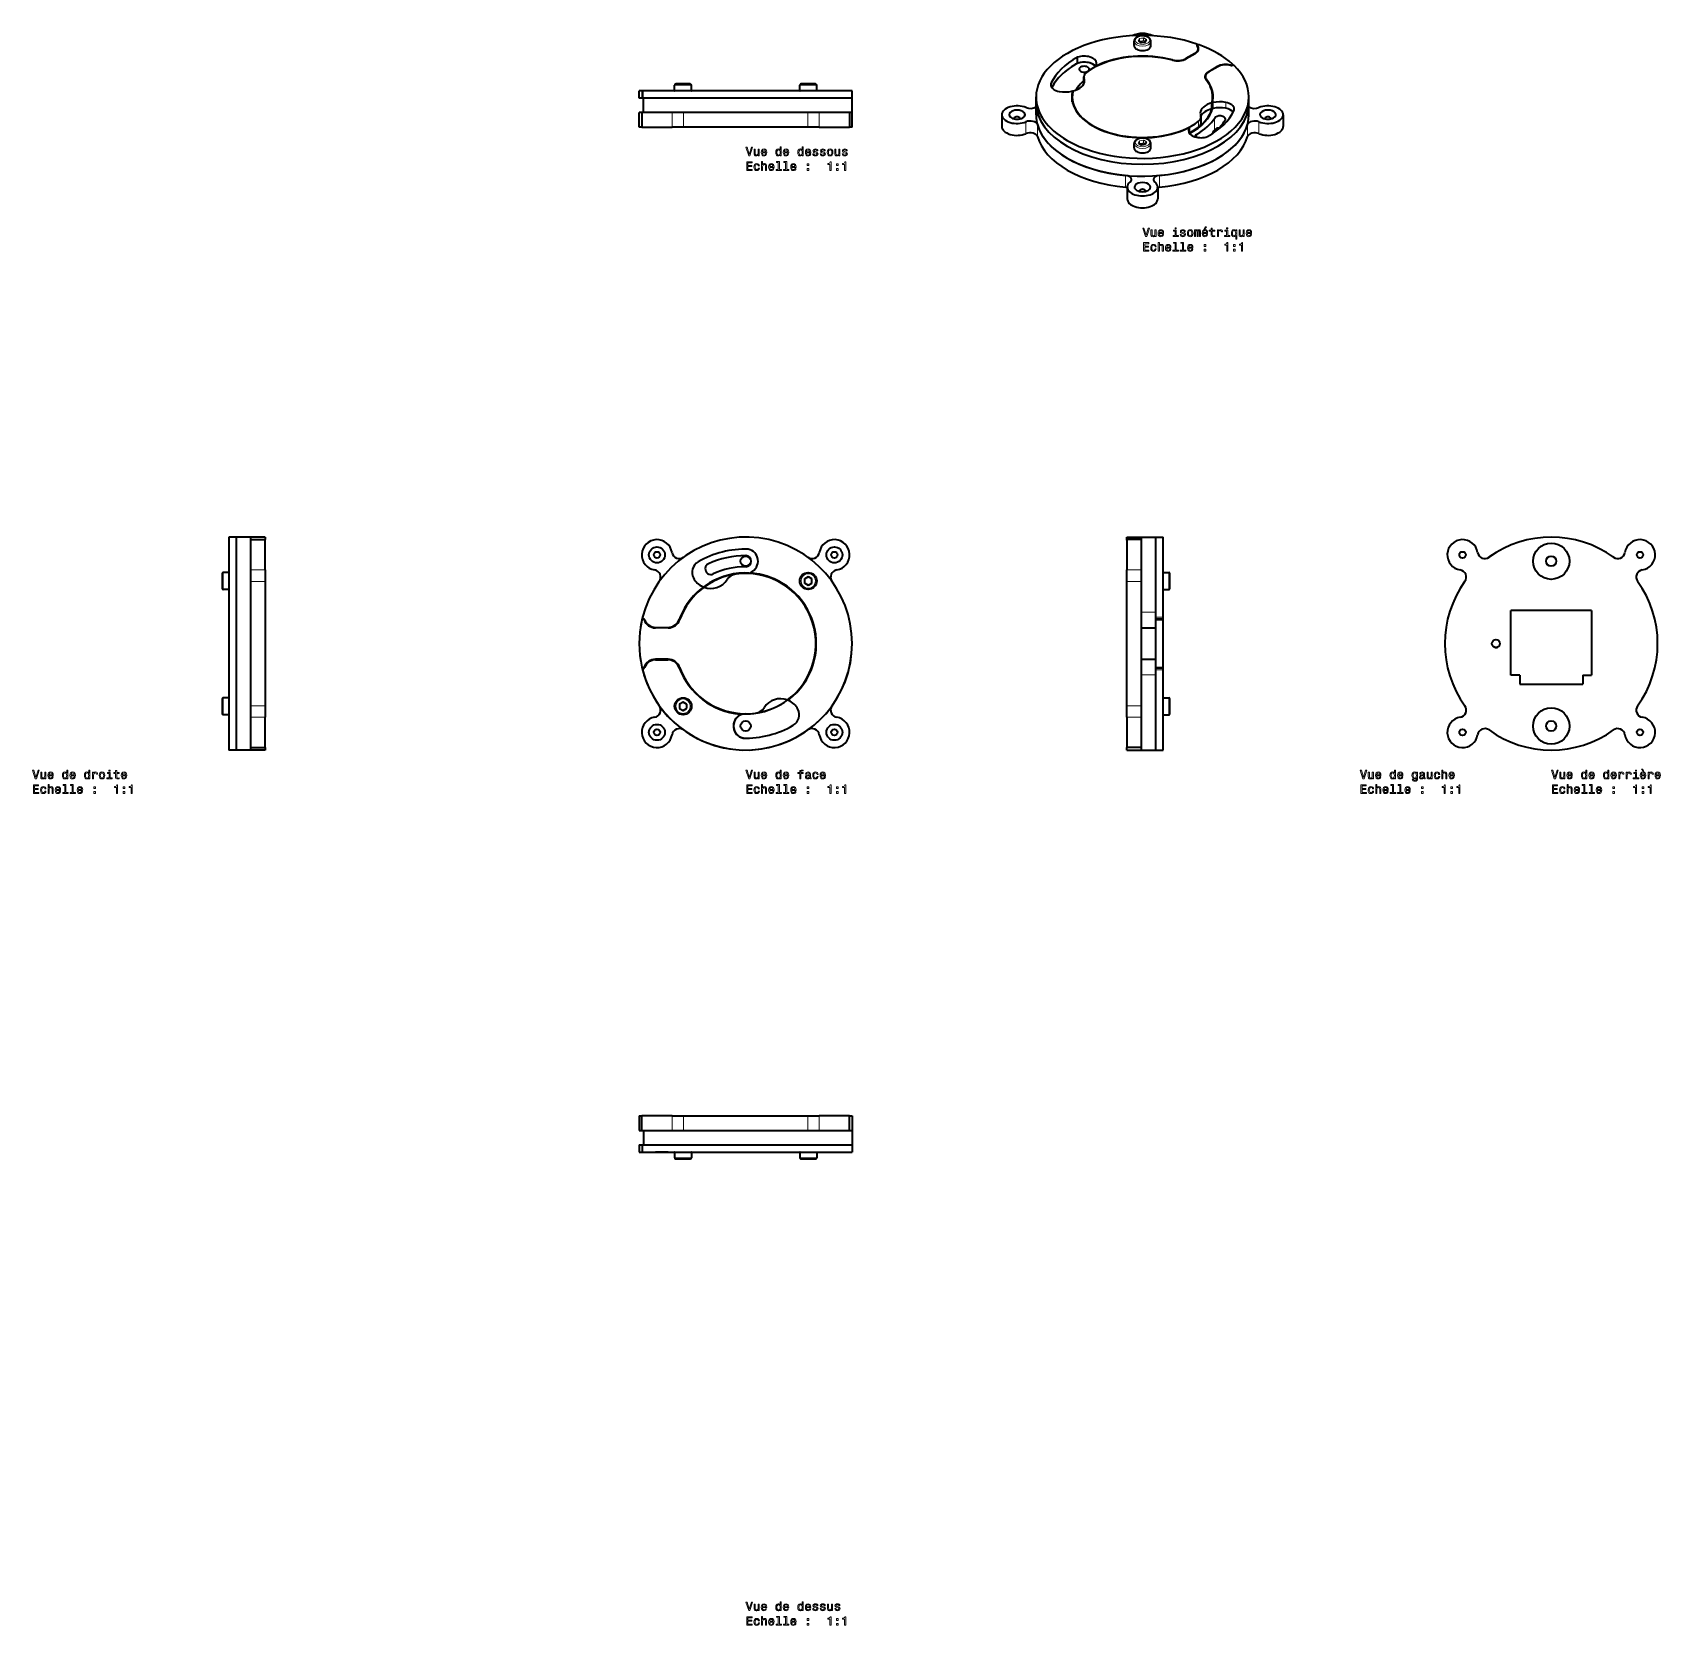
# Model space of a CAD drawing. Extents: x 303 to 976, y 15 to 673.
import ezdxf

# ---------------------------------------------------------------- set-up
doc = ezdxf.new("R2010")
doc.units = 0

msp = doc.modelspace()

# ---------------------------------------------------------------- linework, layer by layer
at = {"color": 7, "lineweight": 35, "ltscale": 0.044907}
for p, q in [((758.56, 667.65), (758.56, 669.45)), ((765.56, 667.65), (765.56, 669.45)), ((758.56, 625.38), (758.56, 627.18)), ((765.56, 625.38), (765.56, 627.18))]:
    msp.add_line(p, q, dxfattribs=at)
at = {"color": 7, "lineweight": 13, "ltscale": 0.025734}
for p, q in [((760.78, 670.56), (760.34, 669.62)), ((763.34, 669.16), (763.77, 670.09)), ((760.78, 628.29), (760.34, 627.35)), ((760.82, 628.24), (760.39, 627.31)), ((763.34, 626.89), (763.77, 627.82))]:
    msp.add_line(p, q, dxfattribs=at)
at = {"color": 7, "lineweight": 13, "ltscale": 0.034178}
for p, q in [((760.37, 669.57), (761.55, 668.88)), ((763.71, 670.09), (762.53, 670.77)), ((763.74, 670.15), (762.56, 670.83)), ((760.37, 627.3), (761.55, 626.61)), ((763.71, 627.82), (762.53, 628.5)), ((763.74, 627.88), (762.56, 628.56))]:
    msp.add_line(p, q, dxfattribs=at)
at = {"color": 7, "lineweight": 13, "ltscale": 0.025736}
msp.add_line((760.82, 670.51), (760.39, 669.57), dxfattribs=at)
at = {"color": 7, "lineweight": 35, "ltscale": 0.034176}
for p, q in [((760.39, 669.57), (761.58, 668.89)), ((760.39, 627.3), (761.58, 626.62))]:
    msp.add_line(p, q, dxfattribs=at)
at = {"color": 7, "lineweight": 35, "ltscale": 0.000189516}
for p, q in [((760.39, 669.57), (760.39, 669.57)), ((760.39, 627.3), (760.39, 627.3))]:
    msp.add_line(p, q, dxfattribs=at)
at = {"color": 7, "lineweight": 13, "ltscale": 0.002935}
for p, q in [((760.82, 669.45), (760.79, 669.34)), ((760.82, 627.18), (760.79, 627.07))]:
    msp.add_line(p, q, dxfattribs=at)
at = {"color": 7, "lineweight": 13, "ltscale": 0.026366}
for p, q in [((760.82, 669.45), (760.82, 670.51)), ((760.86, 669.47), (760.86, 670.53)), ((762.53, 669.72), (762.53, 670.77)), ((760.82, 627.18), (760.82, 628.24)), ((762.53, 627.45), (762.53, 628.5))]:
    msp.add_line(p, q, dxfattribs=at)
at = {"color": 7, "lineweight": 13, "ltscale": 0.002602}
msp.add_line((760.86, 669.42), (760.82, 669.32), dxfattribs=at)
at = {"color": 7, "lineweight": 13, "ltscale": 0.040912}
for p, q in [((762.46, 670.85), (760.85, 670.6)), ((762.48, 670.78), (760.86, 670.53)), ((761.65, 668.87), (763.27, 669.12)), ((762.46, 628.58), (760.85, 628.33)), ((762.48, 628.51), (760.86, 628.26)), ((761.65, 626.6), (763.27, 626.85))]:
    msp.add_line(p, q, dxfattribs=at)
at = {"color": 7, "lineweight": 35, "ltscale": 0.040912}
for p, q in [((761.64, 668.88), (763.26, 669.13)), ((761.64, 626.61), (763.26, 626.86))]:
    msp.add_line(p, q, dxfattribs=at)
at = {"color": 7, "lineweight": 13, "ltscale": 0.026364}
for p, q in [((762.48, 669.72), (762.48, 670.78)), ((760.86, 627.2), (760.86, 628.26)), ((762.48, 627.45), (762.48, 628.51))]:
    msp.add_line(p, q, dxfattribs=at)
at = {"color": 7, "lineweight": 13, "ltscale": 0.001325}
for p, q in [((762.48, 669.72), (762.5, 669.68)), ((762.48, 627.45), (762.5, 627.41))]:
    msp.add_line(p, q, dxfattribs=at)
at = {"color": 7, "lineweight": 13, "ltscale": 0.001085}
for p, q in [((762.53, 669.65), (762.5, 669.68)), ((762.53, 627.38), (762.5, 627.41))]:
    msp.add_line(p, q, dxfattribs=at)
at = {"color": 7, "lineweight": 13, "ltscale": 0.001073}
for p, q in [((762.56, 669.69), (762.53, 669.72)), ((762.56, 627.42), (762.53, 627.45))]:
    msp.add_line(p, q, dxfattribs=at)
at = {"color": 7, "lineweight": 35, "ltscale": 0.025734}
for p, q in [((763.29, 669.14), (763.73, 670.07)), ((763.29, 626.87), (763.73, 627.8))]:
    msp.add_line(p, q, dxfattribs=at)
at = {"color": 7, "lineweight": 13, "ltscale": 0.001213}
for p, q in [((763.71, 670.04), (763.71, 670.09)), ((763.71, 627.77), (763.71, 627.82))]:
    msp.add_line(p, q, dxfattribs=at)
at = {"color": 7, "lineweight": 13, "ltscale": 0.010741}
msp.add_line((784.67, 667.89), (784.67, 667.46), dxfattribs=at)
at = {"color": 7, "lineweight": 35, "ltscale": 0.017064}
msp.add_line((784.75, 668.04), (784.75, 667.36), dxfattribs=at)
at = {"color": 7, "lineweight": 35, "ltscale": 0.008913}
msp.add_line((784.77, 667.68), (784.77, 667.32), dxfattribs=at)
at = {"color": 7, "lineweight": 13, "ltscale": 0.007735}
msp.add_line((784.82, 667.56), (784.82, 667.25), dxfattribs=at)
at = {"color": 7, "lineweight": 35, "ltscale": 0.020209}
msp.add_line((785.08, 665.54), (785.08, 666.35), dxfattribs=at)
at = {"color": 7, "lineweight": 35, "ltscale": 0.061238}
for p, q in [((735.21, 660.37), (735.21, 662.82)), ((806.06, 643.99), (806.06, 646.44)), ((790.76, 641.53), (790.76, 643.98)), ((791.02, 644.21), (791.02, 641.76))]:
    msp.add_line(p, q, dxfattribs=at)
at = {"color": 7, "lineweight": 13, "ltscale": 0.001697}
msp.add_line((735.31, 660.34), (735.31, 660.41), dxfattribs=at)
at = {"color": 7, "lineweight": 13, "ltscale": 0.001675}
msp.add_line((735.41, 660.37), (735.41, 660.44), dxfattribs=at)
at = {"color": 7, "lineweight": 13, "ltscale": 0.003188}
msp.add_line((774.4, 661.72), (774.4, 661.6), dxfattribs=at)
at = {"color": 7, "lineweight": 35, "ltscale": 0.104426}
for p, q in [((783.67, 664.39), (780.05, 662.3)), ((793.15, 658.92), (789.53, 656.83))]:
    msp.add_line(p, q, dxfattribs=at)
at = {"color": 7, "lineweight": 13, "ltscale": 0.004076}
msp.add_line((780.05, 662.3), (780.05, 662.13), dxfattribs=at)
at = {"color": 7, "lineweight": 35, "ltscale": 0.107292}
msp.add_line((783.81, 664.3), (780.09, 662.16), dxfattribs=at)
at = {"color": 7, "lineweight": 13, "ltscale": 0.004082}
for p, q in [((783.67, 664.39), (783.67, 664.22)), ((793, 659), (793, 658.83))]:
    msp.add_line(p, q, dxfattribs=at)
at = {"color": 7, "lineweight": 35, "ltscale": 0.007791}
msp.add_line((799.35, 659.84), (799.35, 659.53), dxfattribs=at)
at = {"color": 7, "lineweight": 35, "ltscale": 0.061237}
for p, q in [((737.85, 652.31), (737.85, 654.76)), ((718.06, 643.99), (718.06, 646.44)), ((786.26, 635.66), (786.26, 638.11))]:
    msp.add_line(p, q, dxfattribs=at)
at = {"color": 7, "lineweight": 13, "ltscale": 0.049371}
msp.add_line((737.97, 652.18), (737.97, 654.15), dxfattribs=at)
at = {"color": 7, "lineweight": 35, "ltscale": 0.010155}
msp.add_line((742.8, 659.37), (742.8, 658.96), dxfattribs=at)
at = {"color": 7, "lineweight": 13, "ltscale": 0.003801}
msp.add_line((743.12, 659.28), (743.12, 659.13), dxfattribs=at)
at = {"color": 7, "lineweight": 35, "ltscale": 0.021512}
msp.add_line((788.06, 653.93), (788.06, 654.79), dxfattribs=at)
at = {"color": 7, "lineweight": 13, "ltscale": 0.006943}
msp.add_line((788.53, 653.29), (788.53, 653.57), dxfattribs=at)
at = {"color": 7, "lineweight": 35, "ltscale": 0.107291}
msp.add_line((789.29, 656.85), (793, 659), dxfattribs=at)
at = {"color": 7, "lineweight": 13, "ltscale": 0.004337}
msp.add_line((789.29, 656.68), (789.29, 656.85), dxfattribs=at)
at = {"color": 7, "lineweight": 13, "ltscale": 0.003087}
msp.add_line((798.64, 659.58), (798.64, 659.45), dxfattribs=at)
at = {"color": 7, "lineweight": 35, "ltscale": 0.027122}
for p, q in [((555.08, 648.98), (554, 648.98)), ((555.08, 645.98), (554, 645.98)), ((554, 213.33), (555.08, 213.33)), ((554, 210.33), (555.08, 210.33))]:
    msp.add_line(p, q, dxfattribs=at)
at = {"color": 7, "lineweight": 35, "ltscale": 0.075}
for p, q in [((554, 645.98), (554, 648.98)), ((555.35, 648.98), (555.35, 645.98)), ((642, 645.98), (642, 648.98)), ((387.33, 464.5), (384.33, 464.5)), ((767.63, 464.5), (770.63, 464.5)), ((770.63, 430.6), (767.63, 430.6)), ((770.63, 410.4), (767.63, 410.4)), ((387.33, 376.5), (384.33, 376.5)), ((767.63, 376.5), (770.63, 376.5)), ((554, 213.33), (554, 210.33)), ((555.35, 210.33), (555.35, 213.33)), ((642, 213.33), (642, 210.33))]:
    msp.add_line(p, q, dxfattribs=at)
at = {"color": 7, "lineweight": 13, "ltscale": 0.075}
for p, q in [((555.08, 648.98), (555.08, 645.98)), ((555.37, 648.98), (555.37, 645.98)), ((770.63, 431.39), (767.63, 431.39)), ((770.63, 430.78), (767.63, 430.78)), ((770.63, 430.21), (767.63, 430.21)), ((770.63, 410.79), (767.63, 410.79)), ((770.63, 410.22), (767.63, 410.22)), ((770.63, 409.61), (767.63, 409.61)), ((555.08, 210.33), (555.08, 213.33)), ((555.37, 210.33), (555.37, 213.33))]:
    msp.add_line(p, q, dxfattribs=at)
at = {"color": 7, "lineweight": 35, "ltscale": 0.006715}
for p, q in [((555.35, 648.98), (555.08, 648.98)), ((555.08, 213.33), (555.35, 213.33))]:
    msp.add_line(p, q, dxfattribs=at)
at = {"color": 7, "lineweight": 35, "ltscale": 0.000389099}
for p, q in [((555.37, 648.98), (555.35, 648.98)), ((555.37, 645.98), (555.35, 645.98)), ((555.35, 213.33), (555.37, 213.33)), ((555.35, 210.33), (555.37, 210.33))]:
    msp.add_line(p, q, dxfattribs=at)
at = {"color": 7, "lineweight": 35}
for p, q in [((642, 648.98), (555.37, 648.98)), ((642, 645.98), (555.37, 645.98)), ((642, 645.98), (555.95, 645.98)), ((623.73, 639.98), (572.27, 639.98)), ((623.73, 639.98), (572.27, 639.98)), ((623.73, 633.98), (572.27, 633.98)), ((384.33, 464.5), (384.33, 420.5)), ((387.33, 464.5), (387.33, 420.5)), ((387.33, 464.5), (387.33, 420.5)), ((393.33, 464.5), (393.33, 420.5)), ((767.63, 433.47), (767.63, 464.5)), ((767.63, 431.39), (767.63, 464.5)), ((770.63, 431.39), (770.63, 464.5)), ((761.63, 433.47), (761.63, 453.87)), ((393.33, 446.23), (393.33, 420.5)), ((399.33, 446.23), (399.33, 420.5)), ((755.63, 420.5), (755.63, 446.23)), ((761.63, 420.5), (761.63, 446.23)), ((384.33, 442.98), (384.33, 397.2)), ((947.76, 434.2), (914.36, 434.2)), ((914.36, 407.5), (914.36, 434.2)), ((947.76, 434.2), (947.76, 407.5)), ((384.33, 420.5), (384.33, 376.5)), ((387.33, 420.5), (387.33, 376.5)), ((387.33, 420.5), (387.33, 376.5)), ((393.33, 420.5), (393.33, 394.77)), ((393.33, 420.5), (393.33, 376.5)), ((399.33, 420.5), (399.33, 394.77)), ((755.63, 394.77), (755.63, 420.5)), ((761.63, 394.77), (761.63, 420.5)), ((767.63, 376.5), (767.63, 409.61)), ((767.63, 376.5), (767.63, 407.53)), ((770.63, 376.5), (770.63, 409.61)), ((918.06, 403.8), (944.06, 403.8)), ((918.06, 403.8), (944.06, 403.8)), ((572.27, 225.33), (623.73, 225.33)), ((555.95, 219.33), (642, 219.33)), ((572.27, 219.33), (623.73, 219.33)), ((555.37, 213.33), (642, 213.33)), ((555.37, 210.33), (642, 210.33)), ((555.95, 213.33), (642, 213.33))]:
    msp.add_line(p, q, dxfattribs=at)
at = {"color": 7, "lineweight": 13, "ltscale": 0.129449}
for p, q in [((573.79, 651.28), (568.61, 651.28)), ((573.79, 649.08), (568.61, 649.08)), ((625.56, 651.28), (620.38, 651.28)), ((625.56, 649.08), (620.38, 649.08)), ((570.43, 210.23), (575.61, 210.23)), ((622.2, 210.23), (627.38, 210.23)), ((570.43, 208.03), (575.61, 208.03)), ((622.2, 208.03), (627.38, 208.03))]:
    msp.add_line(p, q, dxfattribs=at)
at = {"color": 7, "lineweight": 35, "ltscale": 0.055}
for p, q in [((568.61, 649.08), (568.61, 651.28)), ((575.61, 649.08), (575.61, 651.28)), ((620.38, 649.08), (620.38, 651.28)), ((627.38, 649.08), (627.38, 651.28)), ((384.23, 449.88), (382.03, 449.88)), ((770.73, 449.88), (772.93, 449.88)), ((384.23, 442.88), (382.03, 442.88)), ((770.73, 442.88), (772.93, 442.88)), ((947.76, 434.2), (947.76, 432)), ((384.23, 398.12), (382.03, 398.12)), ((770.73, 398.12), (772.93, 398.12)), ((384.23, 391.12), (382.03, 391.12)), ((770.73, 391.12), (772.93, 391.12)), ((568.61, 210.23), (568.61, 208.03)), ((575.61, 210.23), (575.61, 208.03)), ((620.38, 210.23), (620.38, 208.03)), ((627.38, 210.23), (627.38, 208.03))]:
    msp.add_line(p, q, dxfattribs=at)
at = {"color": 7, "lineweight": 35, "ltscale": 0.125751}
for p, q in [((573.74, 648.98), (568.71, 648.98)), ((570.48, 210.33), (575.51, 210.33))]:
    msp.add_line(p, q, dxfattribs=at)
at = {"color": 7, "lineweight": 35, "ltscale": 0.110956}
msp.add_line((573.55, 651.78), (569.11, 651.78), dxfattribs=at)
at = {"color": 7, "lineweight": 35, "ltscale": 0.039044}
msp.add_line((575.11, 651.78), (573.55, 651.78), dxfattribs=at)
at = {"color": 7, "lineweight": 35, "ltscale": 0.044249}
for p, q in [((575.51, 648.98), (573.74, 648.98)), ((568.71, 210.33), (570.48, 210.33))]:
    msp.add_line(p, q, dxfattribs=at)
at = {"color": 7, "lineweight": 13, "ltscale": 0.045551}
for p, q in [((575.61, 651.28), (573.79, 651.28)), ((575.61, 649.08), (573.79, 649.08)), ((627.38, 651.28), (625.56, 651.28)), ((627.38, 649.08), (625.56, 649.08)), ((568.61, 210.23), (570.43, 210.23)), ((620.38, 210.23), (622.2, 210.23)), ((568.61, 208.03), (570.43, 208.03)), ((620.38, 208.03), (622.2, 208.03))]:
    msp.add_line(p, q, dxfattribs=at)
at = {"color": 7, "lineweight": 35, "ltscale": 0.070697}
msp.add_line((595.72, 648.98), (592.9, 648.98), dxfattribs=at)
at = {"color": 7, "lineweight": 35, "ltscale": 0.002773}
msp.add_line((595.83, 648.98), (595.72, 648.98), dxfattribs=at)
at = {"color": 7, "lineweight": 35, "ltscale": 0.087436}
msp.add_line((605.58, 648.98), (602.09, 648.98), dxfattribs=at)
at = {"color": 7, "lineweight": 35, "ltscale": 0.242374}
msp.add_line((615.28, 648.98), (605.58, 648.98), dxfattribs=at)
at = {"color": 7, "lineweight": 35, "ltscale": 0.002893}
msp.add_line((615.8, 648.98), (615.69, 648.98), dxfattribs=at)
at = {"color": 7, "lineweight": 35, "ltscale": 0.094115}
msp.add_line((619.57, 648.98), (615.8, 648.98), dxfattribs=at)
at = {"color": 7, "lineweight": 35, "ltscale": 0.014232}
msp.add_line((620.14, 648.98), (619.57, 648.98), dxfattribs=at)
at = {"color": 7, "lineweight": 35, "ltscale": 0.110957}
for p, q in [((625.32, 651.78), (620.88, 651.78)), ((570.67, 207.53), (575.11, 207.53)), ((622.44, 207.53), (626.88, 207.53))]:
    msp.add_line(p, q, dxfattribs=at)
at = {"color": 7, "lineweight": 35, "ltscale": 0.039043}
for p, q in [((626.88, 651.78), (625.32, 651.78)), ((569.11, 207.53), (570.67, 207.53)), ((620.88, 207.53), (622.44, 207.53))]:
    msp.add_line(p, q, dxfattribs=at)
at = {"color": 7, "lineweight": 13, "ltscale": 0.036832}
msp.add_line((724.29, 650.72), (724.29, 652.19), dxfattribs=at)
at = {"color": 7, "lineweight": 35, "ltscale": 0.049246}
msp.add_line((733.04, 644.47), (733.04, 646.44), dxfattribs=at)
at = {"color": 7, "lineweight": 35, "ltscale": 0.030176}
msp.add_line((733.1, 648.66), (733.1, 647.46), dxfattribs=at)
at = {"color": 7, "lineweight": 13, "ltscale": 0.030209}
msp.add_line((733.1, 648.65), (733.1, 647.44), dxfattribs=at)
at = {"color": 7, "lineweight": 35, "ltscale": 0.049205}
msp.add_line((791.07, 644.47), (791.07, 646.44), dxfattribs=at)
at = {"color": 7, "lineweight": 35, "ltscale": 0.025726}
for p, q in [((555.03, 639.98), (554, 639.98)), ((761.63, 463.47), (761.63, 464.5)), ((761.63, 463.47), (761.63, 464.5)), ((399.33, 377.53), (399.33, 376.5)), ((640.97, 225.33), (642, 225.33))]:
    msp.add_line(p, q, dxfattribs=at)
at = {"color": 7, "lineweight": 35, "ltscale": 0.15}
for p, q in [((554, 633.98), (554, 639.98)), ((555.03, 639.98), (555.03, 633.98)), ((555.73, 639.98), (555.73, 645.98)), ((640.97, 639.98), (640.97, 633.98)), ((642, 639.98), (642, 645.98)), ((642, 633.98), (642, 639.98)), ((393.33, 464.5), (387.33, 464.5)), ((399.33, 464.5), (393.33, 464.5)), ((755.63, 464.5), (761.63, 464.5)), ((761.63, 464.5), (767.63, 464.5)), ((393.33, 463.47), (399.33, 463.47)), ((761.63, 463.47), (755.63, 463.47)), ((761.63, 427), (767.63, 427)), ((761.63, 414), (767.63, 414)), ((393.33, 377.53), (399.33, 377.53)), ((761.63, 377.53), (755.63, 377.53)), ((393.33, 376.5), (387.33, 376.5)), ((399.33, 376.5), (393.33, 376.5)), ((755.63, 376.5), (761.63, 376.5)), ((761.63, 376.5), (767.63, 376.5)), ((554, 225.33), (554, 219.33)), ((555.03, 219.33), (555.03, 225.33)), ((640.97, 219.33), (640.97, 225.33)), ((642, 225.33), (642, 219.33)), ((555.73, 219.33), (555.73, 213.33)), ((555.73, 219.33), (555.73, 213.33)), ((642, 219.33), (642, 213.33))]:
    msp.add_line(p, q, dxfattribs=at)
at = {"color": 7, "lineweight": 35, "ltscale": 0.313062}
for p, q in [((567.55, 639.98), (555.03, 639.98)), ((640.97, 639.98), (628.44, 639.98)), ((555.03, 633.98), (567.55, 633.98)), ((628.44, 633.98), (640.97, 633.98)), ((393.33, 463.47), (393.33, 450.95)), ((399.33, 450.95), (399.33, 463.47)), ((755.63, 463.47), (755.63, 450.95)), ((761.63, 450.95), (761.63, 463.47)), ((393.33, 390.05), (393.33, 377.53)), ((399.33, 377.53), (399.33, 390.05)), ((755.63, 390.05), (755.63, 377.53)), ((761.63, 377.53), (761.63, 390.05)), ((567.55, 225.33), (555.03, 225.33)), ((640.97, 225.33), (628.44, 225.33)), ((555.03, 219.33), (567.55, 219.33)), ((628.44, 219.33), (640.97, 219.33))]:
    msp.add_line(p, q, dxfattribs=at)
at = {"color": 7, "lineweight": 35, "ltscale": 0.016229}
msp.add_line((555.73, 645.98), (555.08, 645.98), dxfattribs=at)
at = {"color": 7, "lineweight": 13, "ltscale": 0.15}
for p, q in [((555.95, 639.98), (555.95, 645.98)), ((567.55, 633.98), (567.55, 639.98)), ((572.27, 633.98), (572.27, 639.98)), ((623.73, 639.98), (623.73, 633.98)), ((628.44, 639.98), (628.44, 633.98)), ((399.33, 450.95), (393.33, 450.95)), ((755.63, 450.95), (761.63, 450.95)), ((399.33, 446.23), (393.33, 446.23)), ((755.63, 446.23), (761.63, 446.23)), ((761.63, 433.47), (767.63, 433.47)), ((761.63, 407.53), (767.63, 407.53)), ((399.33, 394.77), (393.33, 394.77)), ((755.63, 394.77), (761.63, 394.77)), ((399.33, 390.05), (393.33, 390.05)), ((755.63, 390.05), (761.63, 390.05)), ((567.55, 219.33), (567.55, 225.33)), ((572.27, 219.33), (572.27, 225.33)), ((623.73, 225.33), (623.73, 219.33)), ((628.44, 225.33), (628.44, 219.33)), ((555.95, 219.33), (555.95, 213.33))]:
    msp.add_line(p, q, dxfattribs=at)
at = {"color": 7, "lineweight": 35, "ltscale": 0.117937}
for p, q in [((572.27, 639.98), (567.55, 639.98)), ((628.44, 639.98), (623.73, 639.98)), ((572.27, 633.98), (567.55, 633.98)), ((628.44, 633.98), (623.73, 633.98)), ((393.33, 450.95), (393.33, 446.23)), ((399.33, 450.95), (399.33, 446.23)), ((755.63, 446.23), (755.63, 450.95)), ((761.63, 446.23), (761.63, 450.95)), ((393.33, 394.77), (393.33, 390.05)), ((399.33, 394.77), (399.33, 390.05)), ((755.63, 390.05), (755.63, 394.77)), ((761.63, 390.05), (761.63, 394.77)), ((567.55, 225.33), (572.27, 225.33)), ((623.73, 225.33), (628.44, 225.33)), ((567.55, 219.33), (572.27, 219.33)), ((623.73, 219.33), (628.44, 219.33))]:
    msp.add_line(p, q, dxfattribs=at)
at = {"color": 7, "lineweight": 35, "ltscale": 0.025702}
for p, q in [((642, 639.98), (640.97, 639.98)), ((642, 639.98), (640.97, 639.98)), ((642, 633.98), (640.97, 633.98)), ((393.33, 464.5), (393.33, 463.47)), ((399.33, 464.5), (399.33, 463.47)), ((755.63, 376.5), (755.63, 377.53)), ((761.63, 376.5), (761.63, 377.53)), ((554, 225.33), (555.02, 225.33)), ((554, 219.33), (555.02, 219.33))]:
    msp.add_line(p, q, dxfattribs=at)
at = {"color": 7, "lineweight": 35, "ltscale": 0.122475}
for p, q in [((718.06, 639.09), (718.06, 643.99)), ((806.06, 639.09), (806.06, 643.99)), ((703.9, 639.09), (703.9, 634.19)), ((820.22, 639.09), (820.22, 634.19)), ((755.76, 609.15), (755.76, 604.25)), ((768.36, 609.15), (768.36, 604.25))]:
    msp.add_line(p, q, dxfattribs=at)
at = {"color": 7, "lineweight": 13, "ltscale": 0.061238}
msp.add_line((791.28, 644.1), (791.28, 641.65), dxfattribs=at)
at = {"color": 7, "lineweight": 13, "ltscale": 0.061237}
for p, q in [((796.49, 641.72), (796.49, 644.17)), ((785.26, 633.93), (785.26, 636.38))]:
    msp.add_line(p, q, dxfattribs=at)
at = {"color": 7, "lineweight": 35, "ltscale": 0.030038}
for p, q in [((555.2, 633.98), (554, 633.98)), ((393.33, 377.7), (393.33, 376.5)), ((640.79, 219.33), (642, 219.33))]:
    msp.add_line(p, q, dxfattribs=at)
at = {"color": 7, "lineweight": 13, "ltscale": 0.122475}
for p, q in [((713.9, 631.25), (713.9, 636.15)), ((718.62, 630.12), (718.62, 635.02)), ((791.9, 632.82), (791.9, 637.72)), ((805.49, 635.02), (805.49, 630.12)), ((810.21, 636.15), (810.21, 631.25)), ((755.01, 609.11), (755.01, 614.01)), ((769.1, 609.11), (769.1, 614.01))]:
    msp.add_line(p, q, dxfattribs=at)
at = {"color": 7, "lineweight": 13, "ltscale": 0.04682}
msp.add_line((781.31, 633.47), (781.31, 631.59), dxfattribs=at)
at = {"color": 7, "lineweight": 35, "ltscale": 0.048184}
msp.add_line((781.32, 633.5), (781.32, 631.58), dxfattribs=at)
at = {"color": 7, "lineweight": 13, "ltscale": 0.0026}
msp.add_line((760.86, 627.15), (760.82, 627.05), dxfattribs=at)
at = {"color": 7, "lineweight": 13, "ltscale": 0.032007}
msp.add_line((784.52, 629.74), (784.52, 631.02), dxfattribs=at)
at = {"color": 7, "lineweight": 35, "ltscale": 0.030039}
msp.add_line((755.63, 463.3), (755.63, 464.5), dxfattribs=at)
at = {"color": 7, "lineweight": 35, "ltscale": 0.140819}
for p, q in [((381.53, 449.38), (381.53, 443.75)), ((773.43, 443.38), (773.43, 449.02)), ((773.43, 391.62), (773.43, 397.25))]:
    msp.add_line(p, q, dxfattribs=at)
at = {"color": 7, "lineweight": 13, "ltscale": 0.164288}
for p, q in [((382.03, 449.88), (382.03, 443.31)), ((384.23, 449.88), (384.23, 443.31)), ((770.73, 442.88), (770.73, 449.46)), ((772.93, 442.88), (772.93, 449.46)), ((382.03, 398.12), (382.03, 391.54)), ((384.23, 398.12), (384.23, 391.54))]:
    msp.add_line(p, q, dxfattribs=at)
at = {"color": 7, "lineweight": 35, "ltscale": 0.159595}
msp.add_line((384.33, 449.78), (384.33, 443.4), dxfattribs=at)
at = {"color": 7, "lineweight": 13, "ltscale": 0.041858}
for p, q in [((622.33, 447.22), (622.33, 445.55)), ((623.83, 448.15), (622.38, 447.31)), ((622.38, 445.46), (623.83, 444.62)), ((625.38, 447.31), (623.93, 448.15)), ((623.93, 444.62), (625.38, 445.46)), ((625.43, 445.55), (625.43, 447.22)), ((570.56, 395.45), (570.56, 393.78)), ((573.61, 395.54), (572.16, 396.38)), ((572.16, 392.85), (573.61, 393.69)), ((573.66, 393.78), (573.66, 395.45))]:
    msp.add_line(p, q, dxfattribs=at)
at = {"color": 7, "lineweight": 13, "ltscale": 0.00125}
for p, q in [((622.33, 447.22), (622.38, 447.22)), ((622.33, 445.55), (622.38, 445.55)), ((622.38, 447.31), (622.41, 447.27)), ((622.38, 445.46), (622.41, 445.5)), ((623.83, 448.15), (623.86, 448.1)), ((623.83, 444.62), (623.86, 444.67)), ((623.93, 448.15), (623.91, 448.1)), ((623.93, 444.62), (623.91, 444.67)), ((625.38, 447.31), (625.36, 447.27)), ((625.38, 445.46), (625.36, 445.5)), ((625.43, 447.22), (625.38, 447.22)), ((625.43, 445.55), (625.38, 445.55)), ((570.61, 395.54), (570.64, 395.5)), ((572.06, 396.38), (572.09, 396.33)), ((572.06, 392.85), (572.09, 392.9)), ((572.16, 396.38), (572.14, 396.33)), ((572.16, 392.85), (572.14, 392.9)), ((573.61, 395.54), (573.59, 395.5)), ((573.61, 393.69), (573.59, 393.73)), ((573.66, 395.45), (573.61, 395.45)), ((573.66, 393.78), (573.61, 393.78))]:
    msp.add_line(p, q, dxfattribs=at)
at = {"color": 7, "lineweight": 35, "ltscale": 0.041858}
for p, q in [((622.38, 447.22), (622.38, 445.55)), ((625.38, 445.55), (625.38, 447.22)), ((570.61, 395.45), (570.61, 393.78)), ((572.09, 396.33), (570.64, 395.5)), ((570.64, 393.73), (572.09, 392.9)), ((573.59, 395.5), (572.14, 396.33)), ((572.14, 392.9), (573.59, 393.73)), ((573.61, 393.78), (573.61, 395.45))]:
    msp.add_line(p, q, dxfattribs=at)
at = {"color": 7, "lineweight": 35, "ltscale": 0.041857}
for p, q in [((623.86, 448.1), (622.41, 447.27)), ((622.41, 445.5), (623.86, 444.67)), ((625.36, 447.27), (623.91, 448.1)), ((623.91, 444.67), (625.36, 445.5))]:
    msp.add_line(p, q, dxfattribs=at)
at = {"color": 7, "lineweight": 13, "ltscale": 0.001138}
for p, q in [((622.41, 445.58), (622.41, 445.53)), ((625.35, 447.19), (625.35, 447.23)), ((570.64, 393.81), (570.64, 393.77)), ((573.58, 395.42), (573.58, 395.46))]:
    msp.add_line(p, q, dxfattribs=at)
at = {"color": 7, "lineweight": 13, "ltscale": 0.010712}
for p, q in [((770.73, 449.46), (770.73, 449.88)), ((772.93, 449.46), (772.93, 449.88)), ((382.03, 443.31), (382.03, 442.88)), ((384.23, 443.31), (384.23, 442.88)), ((382.03, 391.54), (382.03, 391.12)), ((384.23, 391.54), (384.23, 391.12))]:
    msp.add_line(p, q, dxfattribs=at)
at = {"color": 7, "lineweight": 35, "ltscale": 0.009181}
for p, q in [((773.43, 449.02), (773.43, 449.38)), ((381.53, 443.75), (381.53, 443.38)), ((773.43, 397.25), (773.43, 397.62))]:
    msp.add_line(p, q, dxfattribs=at)
at = {"color": 7, "lineweight": 35, "ltscale": 0.010405}
msp.add_line((384.33, 443.4), (384.33, 442.98), dxfattribs=at)
at = {"color": 7, "lineweight": 35, "ltscale": 0.161858}
msp.add_line((767.63, 427), (767.63, 433.47), dxfattribs=at)
at = {"color": 7, "lineweight": 35, "ltscale": 0.015247}
for p, q in [((767.63, 430.78), (767.63, 431.39)), ((770.63, 430.78), (770.63, 431.39)), ((767.63, 409.61), (767.63, 410.22)), ((770.63, 409.61), (770.63, 410.22))]:
    msp.add_line(p, q, dxfattribs=at)
at = {"color": 7, "lineweight": 35, "ltscale": 0.002382}
for p, q in [((767.63, 430.69), (767.63, 430.78)), ((767.63, 410.22), (767.63, 410.31))]:
    msp.add_line(p, q, dxfattribs=at)
at = {"color": 7, "lineweight": 35, "ltscale": 0.004514}
for p, q in [((770.63, 430.6), (770.63, 430.78)), ((770.63, 410.22), (770.63, 410.4))]:
    msp.add_line(p, q, dxfattribs=at)
at = {"color": 7, "lineweight": 35, "ltscale": 0.127895}
for p, q in [((560.73, 427.2), (565.85, 427.2)), ((560.73, 413.8), (565.85, 413.8))]:
    msp.add_line(p, q, dxfattribs=at)
at = {"color": 7, "lineweight": 35, "ltscale": 0.131404}
for p, q in [((565.99, 427), (560.73, 427)), ((560.73, 414), (565.99, 414)), ((565.99, 210.33), (560.73, 210.33))]:
    msp.add_line(p, q, dxfattribs=at)
at = {"color": 7, "lineweight": 35, "ltscale": 0.009741}
for p, q in [((767.63, 430.21), (767.63, 430.6)), ((770.63, 430.21), (770.63, 430.6))]:
    msp.add_line(p, q, dxfattribs=at)
at = {"color": 7, "lineweight": 35, "ltscale": 0.485529}
for p, q in [((767.63, 410.79), (767.63, 430.21)), ((770.63, 410.79), (770.63, 430.21))]:
    msp.add_line(p, q, dxfattribs=at)
at = {"color": 7, "lineweight": 35, "ltscale": 0.325}
msp.add_line((767.63, 414), (767.63, 427), dxfattribs=at)
at = {"color": 7, "lineweight": 35, "ltscale": 0.001415}
msp.add_line((907.16, 419.36), (907.12, 419.32), dxfattribs=at)
at = {"color": 7, "lineweight": 13, "ltscale": 0.002001}
msp.add_line((908.2, 419), (908.21, 418.92), dxfattribs=at)
at = {"color": 7, "lineweight": 13, "ltscale": 3.00563e-05}
msp.add_line((909.8, 420.45), (909.8, 420.45), dxfattribs=at)
at = {"color": 7, "lineweight": 13, "ltscale": 0.000107431}
msp.add_line((909.82, 420.36), (909.82, 420.36), dxfattribs=at)
at = {"color": 7, "lineweight": 35, "ltscale": 0.131519}
msp.add_line((565.99, 414), (560.73, 414), dxfattribs=at)
at = {"color": 7, "lineweight": 35, "ltscale": 0.161859}
msp.add_line((767.63, 407.53), (767.63, 414), dxfattribs=at)
at = {"color": 7, "lineweight": 35, "ltscale": 0.009742}
for p, q in [((767.63, 410.4), (767.63, 410.79)), ((770.63, 410.4), (770.63, 410.79))]:
    msp.add_line(p, q, dxfattribs=at)
at = {"color": 7, "lineweight": 35, "ltscale": 0.003749}
msp.add_line((623.54, 406.63), (623.67, 406.56), dxfattribs=at)
at = {"color": 7, "lineweight": 35, "ltscale": 0.318921}
msp.add_line((761.63, 394.77), (761.63, 407.53), dxfattribs=at)
at = {"color": 7, "lineweight": 35, "ltscale": 0.0925}
for p, q in [((918.06, 407.5), (914.36, 407.5)), ((918.06, 407.5), (918.06, 403.8)), ((944.06, 407.5), (944.06, 403.8)), ((944.06, 407.5), (947.76, 407.5))]:
    msp.add_line(p, q, dxfattribs=at)
at = {"color": 7, "lineweight": 35, "ltscale": 0.0375}
msp.add_line((947.76, 409), (947.76, 407.5), dxfattribs=at)
at = {"color": 7, "lineweight": 35, "ltscale": 0.140818}
msp.add_line((381.53, 397.62), (381.53, 391.98), dxfattribs=at)
at = {"color": 7, "lineweight": 35, "ltscale": 0.159594}
msp.add_line((384.33, 398.02), (384.33, 391.63), dxfattribs=at)
at = {"color": 7, "lineweight": 35, "ltscale": 0.092772}
msp.add_line((384.33, 397.73), (384.33, 394.02), dxfattribs=at)
at = {"color": 7, "lineweight": 13, "ltscale": 0.010711}
for p, q in [((770.73, 397.69), (770.73, 398.12)), ((772.93, 397.69), (772.93, 398.12))]:
    msp.add_line(p, q, dxfattribs=at)
at = {"color": 7, "lineweight": 13, "ltscale": 0.164289}
for p, q in [((770.73, 391.12), (770.73, 397.69)), ((772.93, 391.12), (772.93, 397.69))]:
    msp.add_line(p, q, dxfattribs=at)
at = {"color": 7, "lineweight": 35, "ltscale": 0.009182}
msp.add_line((381.53, 391.98), (381.53, 391.62), dxfattribs=at)
at = {"color": 7, "lineweight": 35, "ltscale": 0.056019}
msp.add_line((384.33, 394.02), (384.33, 391.78), dxfattribs=at)
at = {"color": 7, "lineweight": 35, "ltscale": 0.007245}
msp.add_line((384.33, 391.78), (384.33, 391.49), dxfattribs=at)
at = {"color": 7, "lineweight": 35, "ltscale": 0.010406}
msp.add_line((384.33, 391.63), (384.33, 391.22), dxfattribs=at)
at = {"color": 7, "lineweight": 13, "ltscale": 0.001251}
for p, q in [((570.56, 395.45), (570.61, 395.45)), ((570.56, 393.78), (570.61, 393.78))]:
    msp.add_line(p, q, dxfattribs=at)
at = {"color": 7, "lineweight": 13, "ltscale": 0.041857}
for p, q in [((572.06, 396.38), (570.61, 395.54)), ((570.61, 393.69), (572.06, 392.85))]:
    msp.add_line(p, q, dxfattribs=at)
at = {"color": 7, "lineweight": 13, "ltscale": 0.001249}
msp.add_line((570.61, 393.69), (570.64, 393.73), dxfattribs=at)
at = {"color": 7, "lineweight": 35, "ltscale": 0.000370789}
msp.add_line((384.33, 381.45), (384.33, 381.44), dxfattribs=at)
at = {"color": 7, "lineweight": 35, "ltscale": 0.0257}
msp.add_line((761.63, 376.5), (761.63, 377.53), dxfattribs=at)
at = {"color": 7, "lineweight": 35, "ltscale": 0.005557}
for p, q in [((555.73, 219.33), (555.95, 219.33)), ((555.73, 213.33), (555.95, 213.33))]:
    msp.add_line(p, q, dxfattribs=at)
at = {"color": 7, "lineweight": 35, "ltscale": 0.023923}
msp.add_line((555.08, 210.33), (556.04, 210.33), dxfattribs=at)
at = {"color": 7, "lineweight": 35, "ltscale": 0.117307}
msp.add_line((556.04, 210.33), (560.73, 210.33), dxfattribs=at)
at = {"color": 7, "lineweight": 35, "ltscale": 0.117639}
msp.add_line((565.99, 210.33), (570.69, 210.33), dxfattribs=at)
at = {"color": 7, "lineweight": 35, "ltscale": 0.117831}
msp.add_line((615.77, 210.33), (620.48, 210.33), dxfattribs=at)
at = {"color": 7, "lineweight": 35}
for points in [[(758.56, 667.65), (758.59, 667.39), (758.68, 667.11), (758.84, 666.83), (759.06, 666.58), (759.33, 666.35), (759.66, 666.15), (760.12, 665.93), (760.64, 665.77), (761.2, 665.65), (761.78, 665.6), (762.37, 665.6), (762.95, 665.66), (763.5, 665.77), (764.02, 665.94), (764.48, 666.16), (764.8, 666.37), (765.07, 666.6), (765.29, 666.86), (765.41, 667.06)], [(765.56, 669.45), (765.52, 669.77), (765.44, 670.02), (765.28, 670.34), (765.04, 670.64), (764.78, 670.87), (764.46, 671.09), (764.01, 671.31), (763.51, 671.49), (762.98, 671.6), (762.43, 671.67), (761.87, 671.68), (761.32, 671.63), (760.78, 671.53), (760.27, 671.38), (759.8, 671.17), (759.47, 670.97), (759.17, 670.74), (758.92, 670.46), (758.73, 670.16)], [(765.56, 627.18), (765.52, 627.5), (765.44, 627.76), (765.28, 628.07), (765.04, 628.37), (764.78, 628.6), (764.46, 628.82), (764.01, 629.04), (763.51, 629.22), (762.98, 629.34), (762.43, 629.4), (761.87, 629.41), (761.32, 629.36), (760.78, 629.26), (760.27, 629.11), (759.8, 628.9), (759.47, 628.7), (759.17, 628.47), (758.92, 628.19), (758.73, 627.89)], [(758.56, 625.38), (758.59, 625.12), (758.68, 624.84), (758.84, 624.57), (759.06, 624.31), (759.33, 624.08), (759.66, 623.88), (760.12, 623.66), (760.64, 623.5), (761.2, 623.38), (761.78, 623.33), (762.37, 623.33), (762.95, 623.39), (763.5, 623.5), (764.02, 623.67), (764.48, 623.89), (764.8, 624.1), (765.07, 624.33), (765.29, 624.59), (765.41, 624.79)], [(906.87, 419.54), (906.99, 419.42), (907.09, 419.33), (907.12, 419.32)], [(906.87, 419.54), (907.14, 419.28), (907.43, 419.1), (907.76, 418.98), (908.07, 418.93), (908.21, 418.92)]]:
    msp.add_lwpolyline(points, dxfattribs=at)
at = {"color": 7, "lineweight": 13}
for points in [[(762.48, 669.72), (762.09, 669.59), (761.67, 669.49), (761.25, 669.46), (760.86, 669.47)], [(762.5, 669.68), (762, 669.51), (761.51, 669.42), (761.19, 669.41), (760.86, 669.42)], [(762.53, 669.65), (762.91, 669.35), (763.28, 669.13)], [(762.56, 669.69), (762.72, 669.55), (763.05, 669.31), (763.31, 669.17)], [(762.48, 627.45), (762.09, 627.32), (761.67, 627.22), (761.25, 627.19), (760.86, 627.2)], [(762.5, 627.41), (762, 627.24), (761.51, 627.15), (761.19, 627.14), (760.86, 627.15)], [(762.53, 627.38), (762.91, 627.08), (763.28, 626.86)], [(762.56, 627.42), (762.72, 627.28), (763.05, 627.04), (763.31, 626.9)], [(909.75, 420.45), (909.73, 420.35), (909.67, 420.08), (909.54, 419.8), (909.35, 419.54), (909.11, 419.32), (908.84, 419.15), (908.78, 419.13)], [(909.82, 420.36), (909.81, 420.45), (909.8, 420.45)], [(909.82, 420.36), (909.81, 420.43), (909.8, 420.45)]]:
    msp.add_lwpolyline(points, dxfattribs=at)
for points in [[(600.39, 625.63), (599.51, 622.65), (598.61, 625.63), (598.13, 625.63), (599.26, 622.13), (599.77, 622.13), (600.87, 625.63)], [(598.46, 616.08), (600.67, 616.08), (600.67, 616.5), (598.92, 616.5), (598.92, 617.69), (600.48, 617.69), (600.48, 618.11), (598.92, 618.11), (598.92, 619.16), (600.63, 619.16), (600.63, 619.58), (598.46, 619.58)], [(603.59, 624.84), (603.15, 624.84), (603.15, 623.27), (603.1, 622.91), (602.95, 622.65), (602.73, 622.49), (602.43, 622.43), (602.19, 622.48), (602.04, 622.6), (601.96, 622.8), (601.93, 623.1), (601.93, 624.84), (601.49, 624.84), (601.49, 623.06), (601.51, 622.7), (601.6, 622.4), (601.89, 622.13), (602.36, 622.03), (602.62, 622.07), (602.83, 622.16), (603.02, 622.31), (603.17, 622.54), (603.17, 622.13), (603.59, 622.13)], [(604.93, 623.35), (606.71, 623.35), (606.71, 623.56), (606.63, 624.14), (606.41, 624.57), (606.06, 624.84), (605.59, 624.93), (605.13, 624.83), (604.77, 624.55), (604.55, 624.09), (604.47, 623.48), (604.54, 622.86), (604.77, 622.41), (605.12, 622.13), (605.57, 622.03), (605.96, 622.1), (606.29, 622.27), (606.52, 622.54), (606.66, 622.9), (606.22, 622.9), (606.13, 622.7), (606, 622.55), (605.63, 622.43), (605.34, 622.49), (605.12, 622.66), (604.98, 622.95), (604.93, 623.34)], [(604.54, 616.08), (604.99, 616.08), (604.99, 617.64), (605.03, 618), (605.18, 618.26), (605.4, 618.43), (605.71, 618.49), (605.95, 618.44), (606.1, 618.3), (606.18, 618.07), (606.2, 617.77), (606.2, 616.08), (606.65, 616.08), (606.65, 617.86), (606.63, 618.22), (606.53, 618.52), (606.24, 618.79), (605.77, 618.88), (605.52, 618.85), (605.3, 618.75), (605.12, 618.6), (604.99, 618.4), (604.99, 619.7), (604.54, 619.7)], [(604.93, 623.73), (604.99, 624.07), (605.12, 624.33), (605.33, 624.49), (605.6, 624.54), (605.87, 624.49), (606.08, 624.33), (606.2, 624.07), (606.25, 623.73)], [(612.28, 622.55), (612.28, 622.13), (612.72, 622.13), (612.72, 625.75), (612.28, 625.75), (612.28, 624.42), (611.95, 624.81), (611.74, 624.9), (611.5, 624.93), (611.07, 624.83), (610.74, 624.55), (610.52, 624.09), (610.45, 623.48), (610.52, 622.87), (610.74, 622.41), (611.07, 622.13), (611.5, 622.03), (611.74, 622.07), (611.95, 622.16)], [(611.5, 619.33), (611.5, 616.45), (610.58, 616.45), (610.58, 616.08), (612.85, 616.08), (612.85, 616.45), (611.94, 616.45), (611.94, 619.7), (610.8, 619.7), (610.8, 619.33)], [(611.58, 624.53), (611.87, 624.46), (612.09, 624.27), (612.22, 623.94), (612.27, 623.48), (612.22, 623.02), (612.09, 622.7), (611.87, 622.5), (611.58, 622.43), (611.3, 622.5), (611.09, 622.7), (610.95, 623.03), (610.9, 623.48), (610.95, 623.93), (611.09, 624.26), (611.3, 624.46)], [(614.04, 623.35), (615.81, 623.35), (615.82, 623.56), (615.74, 624.14), (615.52, 624.57), (615.16, 624.84), (614.69, 624.93), (614.24, 624.83), (613.88, 624.55), (613.66, 624.09), (613.57, 623.48), (613.65, 622.86), (613.88, 622.41), (614.23, 622.13), (614.68, 622.03), (615.07, 622.1), (615.4, 622.27), (615.63, 622.54), (615.77, 622.9), (615.33, 622.9), (615.24, 622.7), (615.11, 622.55), (614.73, 622.43), (614.45, 622.49), (614.23, 622.66), (614.09, 622.95), (614.04, 623.34)], [(614.53, 619.33), (614.53, 616.45), (613.62, 616.45), (613.62, 616.08), (615.88, 616.08), (615.88, 616.45), (614.98, 616.45), (614.98, 619.7), (613.84, 619.7), (613.84, 619.33)], [(614.04, 623.73), (614.09, 624.07), (614.23, 624.33), (614.44, 624.49), (614.71, 624.54), (614.98, 624.49), (615.18, 624.33), (615.31, 624.07), (615.35, 623.73)], [(621.39, 622.55), (621.39, 622.13), (621.83, 622.13), (621.83, 625.75), (621.39, 625.75), (621.39, 624.42), (621.05, 624.81), (620.85, 624.9), (620.61, 624.93), (620.18, 624.83), (619.85, 624.55), (619.63, 624.09), (619.56, 623.48), (619.63, 622.87), (619.85, 622.41), (620.18, 622.13), (620.61, 622.03), (620.85, 622.07), (621.06, 622.16)], [(620.69, 624.53), (620.98, 624.46), (621.2, 624.27), (621.33, 623.94), (621.38, 623.48), (621.33, 623.02), (621.2, 622.7), (620.98, 622.5), (620.69, 622.43), (620.41, 622.5), (620.2, 622.7), (620.06, 623.03), (620.01, 623.48), (620.06, 623.93), (620.2, 624.26), (620.41, 624.46)], [(623.15, 623.35), (624.92, 623.35), (624.93, 623.56), (624.85, 624.14), (624.62, 624.57), (624.27, 624.84), (623.8, 624.93), (623.34, 624.83), (622.99, 624.55), (622.76, 624.09), (622.68, 623.48), (622.76, 622.86), (622.99, 622.41), (623.33, 622.13), (623.79, 622.03), (624.18, 622.1), (624.5, 622.27), (624.74, 622.54), (624.88, 622.9), (624.44, 622.9), (624.35, 622.7), (624.22, 622.55), (623.84, 622.43), (623.56, 622.49), (623.34, 622.66), (623.2, 622.95), (623.15, 623.34)], [(623.15, 623.73), (623.2, 624.07), (623.34, 624.33), (623.55, 624.49), (623.82, 624.54), (624.08, 624.49), (624.29, 624.33), (624.42, 624.07), (624.46, 623.73)], [(627.12, 623.71), (626.69, 623.81), (626.37, 623.92), (626.27, 624.16), (626.3, 624.33), (626.4, 624.45), (626.58, 624.52), (626.82, 624.55), (627.06, 624.52), (627.25, 624.43), (627.37, 624.3), (627.42, 624.11), (627.85, 624.11), (627.85, 624.12), (627.78, 624.45), (627.57, 624.71), (627.25, 624.87), (626.82, 624.93), (626.39, 624.87), (626.08, 624.7), (625.89, 624.46), (625.82, 624.14), (625.87, 623.84), (626.01, 623.63), (626.24, 623.48), (626.58, 623.37), (627.08, 623.25), (627.38, 623.13), (627.46, 623.02), (627.49, 622.87), (627.44, 622.69), (627.32, 622.55), (627.13, 622.46), (626.86, 622.42), (626.59, 622.46), (626.38, 622.56), (626.25, 622.73), (626.19, 622.97), (625.76, 622.97), (625.83, 622.57), (626.04, 622.27), (626.37, 622.1), (626.82, 622.03), (627.3, 622.1), (627.65, 622.27), (627.86, 622.56), (627.93, 622.92), (627.88, 623.24), (627.72, 623.46), (627.46, 623.6)], [(630.16, 623.71), (629.73, 623.81), (629.41, 623.92), (629.3, 624.16), (629.33, 624.33), (629.44, 624.45), (629.61, 624.52), (629.86, 624.55), (630.1, 624.52), (630.28, 624.43), (630.4, 624.3), (630.45, 624.11), (630.89, 624.11), (630.89, 624.12), (630.81, 624.45), (630.61, 624.71), (630.28, 624.87), (629.86, 624.93), (629.43, 624.87), (629.12, 624.7), (628.92, 624.46), (628.86, 624.14), (628.91, 623.84), (629.05, 623.63), (629.28, 623.48), (629.62, 623.37), (630.11, 623.25), (630.41, 623.13), (630.49, 623.02), (630.53, 622.87), (630.48, 622.69), (630.36, 622.55), (630.16, 622.46), (629.9, 622.42), (629.62, 622.46), (629.42, 622.56), (629.28, 622.73), (629.23, 622.97), (628.8, 622.97), (628.87, 622.57), (629.08, 622.27), (629.41, 622.1), (629.86, 622.03), (630.33, 622.1), (630.68, 622.27), (630.89, 622.56), (630.97, 622.92), (630.91, 623.24), (630.76, 623.46), (630.5, 623.6)], [(631.74, 623.48), (631.82, 622.86), (632.05, 622.41), (632.42, 622.13), (632.91, 622.03), (633.4, 622.13), (633.77, 622.4), (634, 622.86), (634.09, 623.48), (634, 624.09), (633.77, 624.55), (633.4, 624.83), (632.91, 624.93), (632.42, 624.83), (632.05, 624.55), (631.82, 624.09)], [(632.82, 616.08), (633.28, 616.08), (633.28, 619.61), (632.94, 619.61), (632.84, 619.3), (632.66, 619.09), (632.39, 618.97), (632, 618.93), (632, 618.57), (632.82, 618.57)], [(632.19, 623.48), (632.23, 623.94), (632.38, 624.27), (632.6, 624.47), (632.91, 624.54), (633.21, 624.47), (633.44, 624.27), (633.58, 623.94), (633.63, 623.48), (633.58, 623.02), (633.44, 622.69), (633.21, 622.49), (632.91, 622.42), (632.6, 622.49), (632.38, 622.69), (632.23, 623.02)], [(636.99, 624.84), (636.55, 624.84), (636.55, 623.27), (636.5, 622.91), (636.35, 622.65), (636.12, 622.49), (635.83, 622.43), (635.59, 622.48), (635.44, 622.6), (635.35, 622.8), (635.33, 623.1), (635.33, 624.84), (634.89, 624.84), (634.89, 623.06), (634.9, 622.7), (635, 622.4), (635.29, 622.13), (635.76, 622.03), (636.01, 622.07), (636.23, 622.16), (636.42, 622.31), (636.57, 622.54), (636.57, 622.13), (636.99, 622.13)], [(639.26, 623.71), (638.84, 623.81), (638.52, 623.92), (638.41, 624.16), (638.44, 624.33), (638.55, 624.45), (638.72, 624.52), (638.97, 624.55), (639.2, 624.52), (639.39, 624.43), (639.51, 624.3), (639.56, 624.11), (640, 624.11), (640, 624.12), (639.92, 624.45), (639.71, 624.71), (639.39, 624.87), (638.97, 624.93), (638.54, 624.87), (638.23, 624.7), (638.03, 624.46), (637.97, 624.14), (638.01, 623.84), (638.16, 623.63), (638.39, 623.48), (638.73, 623.37), (639.22, 623.25), (639.52, 623.13), (639.6, 623.02), (639.63, 622.87), (639.59, 622.69), (639.47, 622.55), (639.27, 622.46), (639.01, 622.42), (638.73, 622.46), (638.53, 622.56), (638.39, 622.73), (638.34, 622.97), (637.91, 622.97), (637.98, 622.57), (638.19, 622.27), (638.51, 622.1), (638.97, 622.03), (639.44, 622.1), (639.79, 622.27), (640, 622.56), (640.08, 622.92), (640.02, 623.24), (639.87, 623.46), (639.61, 623.6)], [(638.89, 616.08), (639.35, 616.08), (639.35, 619.61), (639.01, 619.61), (638.92, 619.3), (638.74, 619.09), (638.46, 618.97), (638.07, 618.93), (638.07, 618.57), (638.89, 618.57)], [(603.23, 617.89), (603.67, 617.89), (603.58, 618.29), (603.36, 618.61), (603.02, 618.81), (602.59, 618.88), (602.1, 618.78), (601.73, 618.5), (601.5, 618.04), (601.42, 617.43), (601.5, 616.82), (601.72, 616.36), (602.08, 616.08), (602.57, 615.98), (603, 616.06), (603.34, 616.27), (603.57, 616.6), (603.67, 617.05), (603.25, 617.05), (603.18, 616.77), (603.03, 616.55), (602.83, 616.42), (602.59, 616.38), (602.28, 616.45), (602.06, 616.65), (601.92, 616.98), (601.87, 617.44), (601.92, 617.9), (602.06, 618.22), (602.29, 618.43), (602.59, 618.5), (602.85, 618.45), (603.04, 618.33), (603.18, 618.14)], [(607.97, 617.31), (609.74, 617.31), (609.75, 617.51), (609.67, 618.09), (609.44, 618.53), (609.09, 618.79), (608.62, 618.88), (608.16, 618.78), (607.81, 618.5), (607.58, 618.04), (607.5, 617.44), (607.58, 616.82), (607.81, 616.36), (608.15, 616.08), (608.61, 615.98), (609, 616.05), (609.32, 616.22), (609.56, 616.49), (609.7, 616.86), (609.26, 616.86), (609.17, 616.66), (609.04, 616.5), (608.66, 616.38), (608.38, 616.44), (608.16, 616.62), (608.02, 616.9), (607.97, 617.29)], [(607.97, 617.68), (608.02, 618.03), (608.16, 618.28), (608.37, 618.44), (608.64, 618.5), (608.9, 618.44), (609.11, 618.28), (609.24, 618.03), (609.28, 617.68)], [(617.07, 617.31), (618.85, 617.31), (618.85, 617.51), (618.77, 618.09), (618.55, 618.53), (618.2, 618.79), (617.73, 618.88), (617.27, 618.78), (616.92, 618.5), (616.69, 618.04), (616.61, 617.44), (616.69, 616.82), (616.91, 616.36), (617.26, 616.08), (617.72, 615.98), (618.11, 616.05), (618.43, 616.22), (618.67, 616.49), (618.8, 616.86), (618.37, 616.86), (618.28, 616.66), (618.14, 616.5), (617.77, 616.38), (617.48, 616.44), (617.27, 616.62), (617.13, 616.9), (617.07, 617.29)], [(617.07, 617.68), (617.13, 618.03), (617.27, 618.28), (617.47, 618.44), (617.75, 618.5), (618.01, 618.44), (618.22, 618.28), (618.35, 618.03), (618.39, 617.68)], [(623.45, 618.04), (624.15, 618.04), (624.15, 618.79), (623.45, 618.79)], [(623.45, 616.08), (624.15, 616.08), (624.15, 616.83), (623.45, 616.83)], [(635.6, 618.04), (636.29, 618.04), (636.29, 618.79), (635.6, 618.79)], [(635.6, 616.08), (636.29, 616.08), (636.29, 616.83), (635.6, 616.83)], [(776.05, 592.38), (775.58, 592.38), (775.58, 591.87), (776.05, 591.87)], [(787.51, 591.83), (787.81, 591.83), (788.51, 592.69), (788.02, 592.69)], [(797.3, 592.38), (796.83, 592.38), (796.83, 591.87), (797.3, 591.87)], [(764.45, 592.26), (763.57, 589.28), (762.67, 592.26), (762.19, 592.26), (763.32, 588.75), (763.83, 588.75), (764.93, 592.26)], [(762.52, 582.71), (764.73, 582.71), (764.73, 583.13), (762.98, 583.13), (762.98, 584.32), (764.54, 584.32), (764.54, 584.73), (762.98, 584.73), (762.98, 585.78), (764.69, 585.78), (764.69, 586.21), (762.52, 586.21)], [(767.65, 591.46), (767.21, 591.46), (767.21, 589.9), (767.16, 589.54), (767.01, 589.27), (766.79, 589.11), (766.49, 589.06), (766.25, 589.1), (766.1, 589.22), (766.02, 589.43), (766, 589.72), (766, 591.46), (765.55, 591.46), (765.55, 589.68), (765.57, 589.32), (765.66, 589.03), (765.96, 588.75), (766.42, 588.66), (766.68, 588.69), (766.89, 588.78), (767.08, 588.94), (767.23, 589.17), (767.23, 588.75), (767.65, 588.75)], [(768.99, 589.98), (770.77, 589.98), (770.77, 590.19), (770.69, 590.77), (770.47, 591.2), (770.12, 591.46), (769.65, 591.56), (769.19, 591.46), (768.83, 591.17), (768.61, 590.72), (768.53, 590.11), (768.6, 589.49), (768.83, 589.04), (769.18, 588.75), (769.63, 588.66), (770.02, 588.72), (770.35, 588.9), (770.58, 589.17), (770.72, 589.53), (770.28, 589.53), (770.19, 589.33), (770.06, 589.18), (769.69, 589.06), (769.4, 589.11), (769.18, 589.29), (769.04, 589.58), (768.99, 589.96)], [(768.6, 582.71), (769.05, 582.71), (769.05, 584.27), (769.09, 584.63), (769.24, 584.89), (769.47, 585.05), (769.77, 585.11), (770.01, 585.06), (770.16, 584.93), (770.24, 584.7), (770.26, 584.4), (770.26, 582.71), (770.71, 582.71), (770.71, 584.49), (770.69, 584.85), (770.59, 585.14), (770.3, 585.42), (769.83, 585.51), (769.58, 585.48), (769.36, 585.38), (769.18, 585.23), (769.05, 585.02), (769.05, 586.33), (768.6, 586.33)], [(768.99, 590.35), (769.05, 590.7), (769.18, 590.96), (769.39, 591.11), (769.66, 591.17), (769.93, 591.11), (770.14, 590.96), (770.26, 590.7), (770.31, 590.35)], [(775.56, 585.96), (775.56, 583.08), (774.64, 583.08), (774.64, 582.71), (776.91, 582.71), (776.91, 583.08), (776, 583.08), (776, 586.33), (774.86, 586.33), (774.86, 585.96)], [(776.03, 589.13), (776.03, 591.37), (774.89, 591.37), (774.89, 590.99), (775.59, 590.99), (775.59, 589.13), (774.68, 589.13), (774.68, 588.75), (776.95, 588.75), (776.95, 589.13)], [(779.04, 590.33), (778.61, 590.43), (778.29, 590.55), (778.18, 590.79), (778.22, 590.95), (778.32, 591.07), (778.49, 591.15), (778.74, 591.18), (778.98, 591.15), (779.16, 591.06), (779.28, 590.92), (779.33, 590.74), (779.77, 590.74), (779.77, 590.75), (779.69, 591.08), (779.49, 591.34), (779.16, 591.5), (778.74, 591.56), (778.31, 591.5), (778, 591.33), (777.8, 591.08), (777.74, 590.77), (777.79, 590.47), (777.93, 590.26), (778.16, 590.11), (778.5, 590), (778.99, 589.88), (779.29, 589.75), (779.38, 589.65), (779.41, 589.5), (779.36, 589.31), (779.24, 589.17), (779.04, 589.08), (778.78, 589.05), (778.5, 589.08), (778.3, 589.19), (778.16, 589.36), (778.11, 589.6), (777.68, 589.6), (777.75, 589.19), (777.96, 588.9), (778.29, 588.72), (778.74, 588.66), (779.21, 588.72), (779.56, 588.9), (779.77, 589.18), (779.85, 589.55), (779.79, 589.87), (779.64, 590.09), (779.38, 590.23)], [(778.59, 585.96), (778.59, 583.08), (777.68, 583.08), (777.68, 582.71), (779.94, 582.71), (779.94, 583.08), (779.04, 583.08), (779.04, 586.33), (777.9, 586.33), (777.9, 585.96)], [(780.62, 590.11), (780.7, 589.49), (780.93, 589.04), (781.3, 588.75), (781.79, 588.66), (782.28, 588.75), (782.65, 589.03), (782.88, 589.49), (782.97, 590.11), (782.88, 590.72), (782.65, 591.18), (782.28, 591.46), (781.79, 591.56), (781.3, 591.46), (780.93, 591.17), (780.7, 590.72)], [(781.07, 590.11), (781.11, 590.56), (781.26, 590.89), (781.48, 591.09), (781.79, 591.16), (782.09, 591.09), (782.32, 590.9), (782.46, 590.56), (782.51, 590.11), (782.46, 589.65), (782.32, 589.32), (782.09, 589.12), (781.79, 589.05), (781.48, 589.12), (781.26, 589.32), (781.11, 589.65)], [(783.61, 588.75), (784.01, 588.75), (784.01, 590.56), (784.04, 590.84), (784.12, 591.03), (784.23, 591.15), (784.38, 591.2), (784.5, 591.15), (784.58, 591.05), (784.63, 590.88), (784.64, 590.66), (784.64, 588.75), (785.02, 588.75), (785.02, 590.56), (785.05, 590.83), (785.12, 591.03), (785.25, 591.15), (785.4, 591.2), (785.52, 591.15), (785.6, 591.05), (785.65, 590.66), (785.65, 588.75), (786.06, 588.75), (786.06, 590.63), (786.03, 591.01), (785.95, 591.31), (785.79, 591.49), (785.53, 591.56), (785.22, 591.46), (784.98, 591.16), (784.8, 591.45), (784.48, 591.56), (784.2, 591.46), (784, 591.17), (784, 591.46), (783.61, 591.46)], [(787.21, 589.98), (788.98, 589.98), (788.99, 590.19), (788.91, 590.77), (788.68, 591.2), (788.33, 591.46), (787.86, 591.56), (787.4, 591.46), (787.05, 591.17), (786.82, 590.72), (786.74, 590.11), (786.82, 589.49), (787.05, 589.04), (787.39, 588.75), (787.85, 588.66), (788.24, 588.72), (788.56, 588.9), (788.8, 589.17), (788.94, 589.53), (788.5, 589.53), (788.41, 589.33), (788.28, 589.18), (787.9, 589.06), (787.62, 589.11), (787.4, 589.29), (787.26, 589.58), (787.21, 589.96)], [(787.21, 590.35), (787.26, 590.7), (787.4, 590.96), (787.61, 591.11), (787.88, 591.17), (788.15, 591.11), (788.35, 590.96), (788.48, 590.7), (788.52, 590.35)], [(790.45, 590.99), (790.45, 589.64), (790.48, 589.2), (790.62, 588.9), (790.9, 588.72), (791.38, 588.66), (791.91, 588.68), (791.91, 589.07), (791.52, 589.04), (791.18, 589.08), (790.99, 589.2), (790.91, 589.41), (790.89, 589.71), (790.89, 590.99), (791.91, 590.99), (791.91, 591.37), (790.89, 591.37), (790.89, 592.16), (790.45, 592.16), (790.45, 591.37), (789.68, 591.37), (789.68, 590.99)], [(793.06, 588.75), (793.5, 588.75), (793.5, 590.3), (793.55, 590.68), (793.68, 590.94), (793.9, 591.1), (794.2, 591.16), (794.42, 591.12), (794.59, 591.02), (794.69, 590.85), (794.73, 590.62), (795.18, 590.62), (795.11, 591.03), (794.95, 591.32), (794.67, 591.5), (794.29, 591.56), (794.04, 591.52), (793.81, 591.42), (793.62, 591.25), (793.46, 591.01), (793.46, 591.46), (793.06, 591.46)], [(797.28, 589.13), (797.28, 591.37), (796.14, 591.37), (796.14, 590.99), (796.84, 590.99), (796.84, 589.13), (795.93, 589.13), (795.93, 588.75), (798.2, 588.75), (798.2, 589.13)], [(796.88, 582.71), (797.34, 582.71), (797.34, 586.23), (797, 586.23), (796.91, 585.92), (796.72, 585.72), (796.45, 585.6), (796.06, 585.56), (796.06, 585.2), (796.88, 585.2)], [(800.63, 591.04), (800.47, 591.27), (800.29, 591.43), (800.09, 591.52), (799.85, 591.56), (799.42, 591.46), (799.09, 591.17), (798.87, 590.72), (798.8, 590.11), (798.87, 589.5), (799.09, 589.04), (799.42, 588.75), (799.85, 588.66), (800.09, 588.69), (800.29, 588.77), (800.47, 588.93), (800.63, 589.17), (800.63, 587.71), (801.07, 587.71), (801.07, 591.46), (800.63, 591.46)], [(799.25, 590.11), (799.3, 590.56), (799.44, 590.89), (799.65, 591.09), (799.93, 591.16), (800.22, 591.09), (800.44, 590.89), (800.57, 590.56), (800.62, 590.11), (800.57, 589.65), (800.44, 589.32), (800.22, 589.12), (799.93, 589.06), (799.65, 589.12), (799.44, 589.32), (799.3, 589.66)], [(804.09, 591.46), (803.64, 591.46), (803.64, 589.9), (803.59, 589.54), (803.45, 589.27), (803.22, 589.11), (802.92, 589.06), (802.68, 589.1), (802.53, 589.22), (802.45, 589.43), (802.43, 589.72), (802.43, 591.46), (801.98, 591.46), (801.98, 589.68), (802, 589.32), (802.09, 589.03), (802.39, 588.75), (802.86, 588.66), (803.11, 588.69), (803.33, 588.78), (803.51, 588.94), (803.66, 589.17), (803.66, 588.75), (804.09, 588.75)], [(802.95, 582.71), (803.41, 582.71), (803.41, 586.23), (803.07, 586.23), (802.98, 585.92), (802.8, 585.72), (802.52, 585.6), (802.14, 585.56), (802.14, 585.2), (802.95, 585.2)], [(805.42, 589.98), (807.2, 589.98), (807.2, 590.19), (807.12, 590.77), (806.9, 591.2), (806.55, 591.46), (806.08, 591.56), (805.62, 591.46), (805.27, 591.17), (805.04, 590.72), (804.96, 590.11), (805.04, 589.49), (805.26, 589.04), (805.61, 588.75), (806.06, 588.66), (806.46, 588.72), (806.78, 588.9), (807.02, 589.17), (807.15, 589.53), (806.71, 589.53), (806.62, 589.33), (806.49, 589.18), (806.12, 589.06), (805.83, 589.11), (805.61, 589.29), (805.47, 589.58), (805.42, 589.96)], [(805.42, 590.35), (805.48, 590.7), (805.61, 590.96), (805.82, 591.11), (806.09, 591.17), (806.36, 591.11), (806.57, 590.96), (806.69, 590.7), (806.74, 590.35)], [(767.29, 584.52), (767.73, 584.52), (767.64, 584.92), (767.42, 585.24), (767.08, 585.44), (766.65, 585.51), (766.16, 585.41), (765.79, 585.13), (765.56, 584.67), (765.48, 584.05), (765.56, 583.44), (765.78, 582.99), (766.14, 582.71), (766.63, 582.61), (767.06, 582.69), (767.4, 582.9), (767.63, 583.23), (767.74, 583.68), (767.31, 583.68), (767.24, 583.39), (767.09, 583.18), (766.89, 583.05), (766.65, 583.01), (766.34, 583.08), (766.12, 583.28), (765.98, 583.61), (765.93, 584.07), (765.98, 584.52), (766.12, 584.85), (766.35, 585.05), (766.65, 585.12), (766.91, 585.08), (767.1, 584.96), (767.24, 584.77)], [(772.03, 583.93), (773.8, 583.93), (773.81, 584.14), (773.73, 584.72), (773.5, 585.15), (773.15, 585.42), (772.68, 585.51), (772.22, 585.41), (771.87, 585.13), (771.64, 584.67), (771.56, 584.06), (771.64, 583.44), (771.87, 582.99), (772.21, 582.71), (772.67, 582.61), (773.06, 582.68), (773.38, 582.85), (773.62, 583.12), (773.76, 583.48), (773.32, 583.48), (773.23, 583.28), (773.1, 583.13), (772.72, 583.01), (772.44, 583.07), (772.22, 583.24), (772.08, 583.53), (772.03, 583.92)], [(772.03, 584.31), (772.08, 584.65), (772.22, 584.91), (772.43, 585.07), (772.7, 585.12), (772.97, 585.07), (773.17, 584.91), (773.3, 584.65), (773.34, 584.31)], [(781.14, 583.93), (782.91, 583.93), (782.92, 584.14), (782.83, 584.72), (782.61, 585.15), (782.26, 585.42), (781.79, 585.51), (781.33, 585.41), (780.98, 585.13), (780.75, 584.67), (780.67, 584.06), (780.75, 583.44), (780.97, 582.99), (781.32, 582.71), (781.78, 582.61), (782.17, 582.68), (782.49, 582.85), (782.73, 583.12), (782.86, 583.48), (782.43, 583.48), (782.34, 583.28), (782.2, 583.13), (781.83, 583.01), (781.54, 583.07), (781.33, 583.24), (781.19, 583.53), (781.14, 583.92)], [(781.14, 584.31), (781.19, 584.65), (781.33, 584.91), (781.53, 585.07), (781.81, 585.12), (782.07, 585.07), (782.28, 584.91), (782.41, 584.65), (782.45, 584.31)], [(787.51, 584.66), (788.21, 584.66), (788.21, 585.42), (787.51, 585.42)], [(787.51, 582.71), (788.21, 582.71), (788.21, 583.46), (787.51, 583.46)], [(799.66, 584.66), (800.35, 584.66), (800.35, 585.42), (799.66, 585.42)], [(799.66, 582.71), (800.35, 582.71), (800.35, 583.46), (799.66, 583.46)], [(305.42, 368.15), (304.55, 365.17), (303.64, 368.15), (303.16, 368.15), (304.29, 364.64), (304.8, 364.64), (305.9, 368.15)], [(308.63, 367.35), (308.18, 367.35), (308.18, 365.79), (308.13, 365.43), (307.99, 365.16), (307.76, 365), (307.46, 364.95), (307.22, 364.99), (307.07, 365.11), (306.99, 365.32), (306.97, 365.61), (306.97, 367.35), (306.52, 367.35), (306.52, 365.57), (306.54, 365.21), (306.63, 364.92), (306.93, 364.64), (307.4, 364.55), (307.65, 364.58), (307.86, 364.67), (308.05, 364.83), (308.2, 365.06), (308.2, 364.64), (308.63, 364.64)], [(309.96, 365.87), (311.74, 365.87), (311.74, 366.08), (311.66, 366.66), (311.44, 367.09), (311.09, 367.35), (310.62, 367.45), (310.16, 367.35), (309.81, 367.06), (309.58, 366.61), (309.5, 366), (309.57, 365.38), (309.8, 364.93), (310.15, 364.64), (310.6, 364.55), (311, 364.61), (311.32, 364.78), (311.56, 365.06), (311.69, 365.42), (311.25, 365.42), (311.16, 365.22), (311.03, 365.07), (310.66, 364.95), (310.37, 365), (310.15, 365.18), (310.01, 365.47), (309.96, 365.85)], [(309.96, 366.24), (310.02, 366.59), (310.15, 366.85), (310.36, 367), (310.63, 367.06), (310.9, 367), (311.11, 366.85), (311.23, 366.59), (311.28, 366.24)], [(317.31, 365.06), (317.31, 364.64), (317.75, 364.64), (317.75, 368.26), (317.32, 368.26), (317.32, 366.94), (316.98, 367.32), (316.77, 367.41), (316.53, 367.45), (316.1, 367.35), (315.77, 367.06), (315.56, 366.61), (315.48, 366), (315.56, 365.39), (315.77, 364.93), (316.1, 364.64), (316.53, 364.55), (316.77, 364.58), (316.98, 364.67)], [(316.61, 367.05), (316.9, 366.98), (317.12, 366.78), (317.25, 366.45), (317.31, 366), (317.25, 365.54), (317.12, 365.21), (316.9, 365.01), (316.61, 364.95), (316.33, 365.01), (316.12, 365.21), (315.98, 365.55), (315.93, 366), (315.98, 366.45), (316.12, 366.78), (316.33, 366.98)], [(319.07, 365.87), (320.85, 365.87), (320.85, 366.08), (320.77, 366.66), (320.55, 367.09), (320.2, 367.35), (319.73, 367.45), (319.27, 367.35), (318.91, 367.06), (318.69, 366.61), (318.61, 366), (318.68, 365.38), (318.91, 364.93), (319.26, 364.64), (319.71, 364.55), (320.1, 364.61), (320.43, 364.78), (320.66, 365.06), (320.8, 365.42), (320.36, 365.42), (320.27, 365.22), (320.14, 365.07), (319.77, 364.95), (319.48, 365), (319.26, 365.18), (319.12, 365.47), (319.07, 365.85)], [(319.07, 366.24), (319.13, 366.59), (319.26, 366.85), (319.47, 367), (319.74, 367.06), (320.01, 367), (320.22, 366.85), (320.34, 366.59), (320.39, 366.24)], [(326.42, 365.06), (326.42, 364.64), (326.86, 364.64), (326.86, 368.26), (326.42, 368.26), (326.42, 366.94), (326.09, 367.32), (325.88, 367.41), (325.64, 367.45), (325.21, 367.35), (324.88, 367.06), (324.66, 366.61), (324.59, 366), (324.66, 365.39), (324.88, 364.93), (325.21, 364.64), (325.64, 364.55), (325.88, 364.58), (326.09, 364.67)], [(325.72, 367.05), (326.01, 366.98), (326.23, 366.78), (326.36, 366.45), (326.41, 366), (326.36, 365.54), (326.23, 365.21), (326.01, 365.01), (325.72, 364.95), (325.44, 365.01), (325.23, 365.21), (325.09, 365.55), (325.04, 366), (325.09, 366.45), (325.23, 366.78), (325.44, 366.98)], [(327.96, 364.64), (328.4, 364.64), (328.4, 366.19), (328.45, 366.56), (328.58, 366.83), (328.8, 366.99), (329.1, 367.05), (329.32, 367.01), (329.49, 366.91), (329.59, 366.74), (329.63, 366.51), (330.07, 366.51), (330.01, 366.92), (329.85, 367.21), (329.57, 367.39), (329.19, 367.45), (328.93, 367.41), (328.71, 367.31), (328.52, 367.13), (328.36, 366.9), (328.36, 367.35), (327.96, 367.35)], [(330.7, 365.99), (330.78, 365.38), (331.01, 364.93), (331.38, 364.64), (331.87, 364.55), (332.36, 364.64), (332.73, 364.92), (332.96, 365.37), (333.05, 365.99), (332.96, 366.61), (332.73, 367.07), (332.36, 367.35), (331.87, 367.45), (331.38, 367.35), (331.01, 367.06), (330.78, 366.61)], [(331.15, 366), (331.19, 366.45), (331.34, 366.78), (331.56, 366.98), (331.87, 367.05), (332.17, 366.98), (332.4, 366.79), (332.54, 366.45), (332.59, 366), (332.54, 365.54), (332.4, 365.21), (332.17, 365.01), (331.87, 364.94), (331.56, 365.01), (331.34, 365.21), (331.19, 365.54)], [(335.22, 365.02), (335.22, 367.26), (334.08, 367.26), (334.08, 366.88), (334.78, 366.88), (334.78, 365.02), (333.87, 365.02), (333.87, 364.64), (336.14, 364.64), (336.14, 365.02)], [(335.23, 368.26), (334.76, 368.26), (334.76, 367.76), (335.23, 367.76)], [(337.49, 366.88), (337.49, 365.53), (337.52, 365.09), (337.66, 364.78), (337.95, 364.61), (338.43, 364.55), (338.95, 364.57), (338.95, 364.96), (338.57, 364.93), (338.22, 364.97), (338.03, 365.09), (337.95, 365.3), (337.94, 365.6), (337.94, 366.88), (338.95, 366.88), (338.95, 367.26), (337.94, 367.26), (337.94, 368.05), (337.49, 368.05), (337.49, 367.26), (336.73, 367.26), (336.73, 366.88)], [(340.32, 365.87), (342.1, 365.87), (342.1, 366.08), (342.02, 366.66), (341.8, 367.09), (341.45, 367.35), (340.98, 367.45), (340.52, 367.35), (340.17, 367.06), (339.94, 366.61), (339.86, 366), (339.93, 365.38), (340.16, 364.93), (340.51, 364.64), (340.96, 364.55), (341.36, 364.61), (341.68, 364.78), (341.92, 365.06), (342.05, 365.42), (341.61, 365.42), (341.52, 365.22), (341.39, 365.07), (341.02, 364.95), (340.73, 365), (340.51, 365.18), (340.37, 365.47), (340.32, 365.85)], [(340.32, 366.24), (340.38, 366.59), (340.51, 366.85), (340.72, 367), (340.99, 367.06), (341.26, 367), (341.47, 366.85), (341.59, 366.59), (341.64, 366.24)], [(600.39, 368.15), (599.51, 365.17), (598.61, 368.15), (598.13, 368.15), (599.26, 364.64), (599.77, 364.64), (600.87, 368.15)], [(603.59, 367.35), (603.15, 367.35), (603.15, 365.79), (603.1, 365.43), (602.95, 365.16), (602.73, 365), (602.43, 364.95), (602.19, 364.99), (602.04, 365.11), (601.96, 365.32), (601.93, 365.61), (601.93, 367.35), (601.49, 367.35), (601.49, 365.57), (601.51, 365.21), (601.6, 364.92), (601.89, 364.64), (602.36, 364.55), (602.62, 364.58), (602.83, 364.67), (603.02, 364.83), (603.17, 365.06), (603.17, 364.64), (603.59, 364.64)], [(604.93, 365.87), (606.71, 365.87), (606.71, 366.08), (606.63, 366.66), (606.41, 367.09), (606.06, 367.35), (605.59, 367.45), (605.13, 367.35), (604.77, 367.06), (604.55, 366.61), (604.47, 366), (604.54, 365.38), (604.77, 364.93), (605.12, 364.64), (605.57, 364.55), (605.96, 364.61), (606.29, 364.78), (606.52, 365.06), (606.66, 365.42), (606.22, 365.42), (606.13, 365.22), (606, 365.07), (605.63, 364.95), (605.34, 365), (605.12, 365.18), (604.98, 365.47), (604.93, 365.85)], [(604.93, 366.24), (604.99, 366.59), (605.12, 366.85), (605.33, 367), (605.6, 367.06), (605.87, 367), (606.08, 366.85), (606.2, 366.59), (606.25, 366.24)], [(612.28, 365.06), (612.28, 364.64), (612.72, 364.64), (612.72, 368.26), (612.28, 368.26), (612.28, 366.94), (611.95, 367.32), (611.74, 367.41), (611.5, 367.45), (611.07, 367.35), (610.74, 367.06), (610.52, 366.61), (610.45, 366), (610.52, 365.39), (610.74, 364.93), (611.07, 364.64), (611.5, 364.55), (611.74, 364.58), (611.95, 364.67)], [(611.58, 367.05), (611.87, 366.98), (612.09, 366.78), (612.22, 366.45), (612.27, 366), (612.22, 365.54), (612.09, 365.21), (611.87, 365.01), (611.58, 364.95), (611.3, 365.01), (611.09, 365.21), (610.95, 365.55), (610.9, 366), (610.95, 366.45), (611.09, 366.78), (611.3, 366.98)], [(614.04, 365.87), (615.81, 365.87), (615.82, 366.08), (615.74, 366.66), (615.52, 367.09), (615.16, 367.35), (614.69, 367.45), (614.24, 367.35), (613.88, 367.06), (613.66, 366.61), (613.57, 366), (613.65, 365.38), (613.88, 364.93), (614.23, 364.64), (614.68, 364.55), (615.07, 364.61), (615.4, 364.78), (615.63, 365.06), (615.77, 365.42), (615.33, 365.42), (615.24, 365.22), (615.11, 365.07), (614.73, 364.95), (614.45, 365), (614.23, 365.18), (614.09, 365.47), (614.04, 365.85)], [(614.04, 366.24), (614.09, 366.59), (614.23, 366.85), (614.44, 367), (614.71, 367.06), (614.98, 367), (615.18, 366.85), (615.31, 366.59), (615.35, 366.24)], [(620.34, 366.88), (620.34, 364.64), (620.78, 364.64), (620.78, 366.88), (621.79, 366.88), (621.79, 367.26), (620.78, 367.26), (620.78, 367.43), (620.82, 367.63), (620.93, 367.77), (621.13, 367.85), (621.41, 367.88), (621.79, 367.86), (621.79, 368.24), (621.31, 368.26), (620.88, 368.22), (620.57, 368.08), (620.39, 367.85), (620.34, 367.51), (620.34, 367.26), (619.53, 367.26), (619.53, 366.88)], [(624.37, 365), (624.37, 364.98), (624.39, 364.81), (624.47, 364.69), (624.79, 364.59), (625.03, 364.63), (625.03, 364.98), (624.93, 364.96), (624.79, 365.03), (624.76, 365.23), (624.76, 366.63), (624.7, 366.99), (624.52, 367.24), (624.22, 367.39), (623.78, 367.45), (623.36, 367.39), (623.05, 367.22), (622.85, 366.95), (622.78, 366.6), (622.78, 366.56), (623.18, 366.56), (623.22, 366.78), (623.33, 366.93), (623.51, 367.02), (623.77, 367.05), (624.01, 367.03), (624.19, 366.95), (624.3, 366.82), (624.33, 366.64), (624.31, 366.43), (624.23, 366.32), (624.03, 366.27), (623.65, 366.23), (623.22, 366.14), (622.91, 365.98), (622.73, 365.73), (622.67, 365.35), (622.72, 365.02), (622.88, 364.77), (623.13, 364.62), (623.48, 364.56), (623.95, 364.67)], [(624.32, 365.59), (624.26, 365.33), (624.09, 365.13), (623.85, 365), (623.56, 364.95), (623.36, 364.98), (623.23, 365.06), (623.14, 365.2), (623.12, 365.39), (623.14, 365.57), (623.22, 365.7), (623.54, 365.84), (623.95, 365.9), (624.32, 366.02)], [(627.52, 366.45), (627.96, 366.45), (627.87, 366.86), (627.65, 367.18), (627.31, 367.37), (626.87, 367.45), (626.39, 367.35), (626.02, 367.06), (625.79, 366.61), (625.71, 365.99), (625.78, 365.38), (626.01, 364.93), (626.37, 364.64), (626.86, 364.55), (627.29, 364.62), (627.63, 364.84), (627.86, 365.17), (627.96, 365.61), (627.54, 365.61), (627.46, 365.33), (627.32, 365.12), (627.12, 364.99), (626.87, 364.95), (626.57, 365.01), (626.34, 365.21), (626.21, 365.54), (626.16, 366.01), (626.21, 366.46), (626.35, 366.79), (626.58, 366.99), (626.87, 367.06), (627.14, 367.01), (627.33, 366.9), (627.46, 366.71)], [(629.22, 365.87), (630.99, 365.87), (631, 366.08), (630.92, 366.66), (630.7, 367.09), (630.34, 367.35), (629.87, 367.45), (629.42, 367.35), (629.06, 367.06), (628.84, 366.61), (628.75, 366), (628.83, 365.38), (629.06, 364.93), (629.41, 364.64), (629.86, 364.55), (630.25, 364.61), (630.58, 364.78), (630.81, 365.06), (630.95, 365.42), (630.51, 365.42), (630.42, 365.22), (630.29, 365.07), (629.91, 364.95), (629.63, 365), (629.41, 365.18), (629.27, 365.47), (629.22, 365.85)], [(629.22, 366.24), (629.27, 366.59), (629.41, 366.85), (629.62, 367), (629.89, 367.06), (630.16, 367), (630.36, 366.85), (630.49, 366.59), (630.54, 366.24)], [(854.33, 368.15), (853.45, 365.17), (852.55, 368.15), (852.07, 368.15), (853.2, 364.64), (853.7, 364.64), (854.81, 368.15)], [(857.53, 367.35), (857.09, 367.35), (857.09, 365.79), (857.04, 365.43), (856.89, 365.16), (856.66, 365), (856.37, 364.95), (856.13, 364.99), (855.98, 365.11), (855.89, 365.32), (855.87, 365.61), (855.87, 367.35), (855.43, 367.35), (855.43, 365.57), (855.44, 365.21), (855.54, 364.92), (855.83, 364.64), (856.3, 364.55), (856.55, 364.58), (856.77, 364.67), (856.96, 364.83), (857.11, 365.06), (857.11, 364.64), (857.53, 364.64)], [(858.87, 365.87), (860.64, 365.87), (860.65, 366.08), (860.57, 366.66), (860.35, 367.09), (859.99, 367.35), (859.52, 367.45), (859.06, 367.35), (858.71, 367.06), (858.48, 366.61), (858.4, 366), (858.48, 365.38), (858.71, 364.93), (859.05, 364.64), (859.51, 364.55), (859.9, 364.61), (860.22, 364.78), (860.46, 365.06), (860.6, 365.42), (860.16, 365.42), (860.07, 365.22), (859.94, 365.07), (859.56, 364.95), (859.28, 365), (859.06, 365.18), (858.92, 365.47), (858.87, 365.85)], [(858.87, 366.24), (858.92, 366.59), (859.06, 366.85), (859.27, 367), (859.54, 367.06), (859.81, 367), (860.01, 366.85), (860.14, 366.59), (860.18, 366.24)], [(866.22, 365.06), (866.22, 364.64), (866.66, 364.64), (866.66, 368.26), (866.22, 368.26), (866.22, 366.94), (865.88, 367.32), (865.68, 367.41), (865.44, 367.45), (865.01, 367.35), (864.68, 367.06), (864.46, 366.61), (864.39, 366), (864.46, 365.39), (864.68, 364.93), (865.01, 364.64), (865.44, 364.55), (865.68, 364.58), (865.89, 364.67)], [(865.52, 367.05), (865.81, 366.98), (866.03, 366.78), (866.16, 366.45), (866.21, 366), (866.16, 365.54), (866.03, 365.21), (865.81, 365.01), (865.52, 364.95), (865.24, 365.01), (865.03, 365.21), (864.88, 365.55), (864.84, 366), (864.88, 366.45), (865.03, 366.78), (865.24, 366.98)], [(867.98, 365.87), (869.75, 365.87), (869.76, 366.08), (869.68, 366.66), (869.45, 367.09), (869.1, 367.35), (868.63, 367.45), (868.17, 367.35), (867.82, 367.06), (867.59, 366.61), (867.51, 366), (867.59, 365.38), (867.81, 364.93), (868.16, 364.64), (868.62, 364.55), (869.01, 364.61), (869.33, 364.78), (869.57, 365.06), (869.71, 365.42), (869.27, 365.42), (869.18, 365.22), (869.05, 365.07), (868.67, 364.95), (868.38, 365), (868.17, 365.18), (868.03, 365.47), (867.98, 365.85)], [(867.98, 366.24), (868.03, 366.59), (868.17, 366.85), (868.37, 367), (868.65, 367.06), (868.91, 367), (869.12, 366.85), (869.25, 366.59), (869.29, 366.24)], [(875.77, 364.76), (875.77, 367.35), (875.34, 367.35), (875.34, 366.91), (875, 367.31), (874.78, 367.41), (874.55, 367.45), (874.12, 367.35), (873.79, 367.06), (873.57, 366.61), (873.49, 366), (873.57, 365.38), (873.79, 364.93), (874.12, 364.64), (874.55, 364.55), (874.79, 364.58), (874.99, 364.67), (875.34, 365.06), (875.34, 364.67), (875.3, 364.37), (875.19, 364.15), (874.98, 364.03), (874.66, 363.98), (874.39, 364.01), (874.19, 364.09), (874.07, 364.22), (874.04, 364.4), (873.61, 364.4), (873.61, 364.38), (873.68, 364.05), (873.88, 363.81), (874.2, 363.65), (874.64, 363.6), (875.16, 363.68), (875.51, 363.89), (875.71, 364.26)], [(873.95, 366), (874, 366.45), (874.13, 366.78), (874.35, 366.98), (874.63, 367.05), (874.93, 366.98), (875.15, 366.78), (875.28, 366.45), (875.33, 366), (875.28, 365.54), (875.15, 365.21), (874.93, 365.01), (874.63, 364.95), (874.35, 365.01), (874.13, 365.21), (874, 365.55)], [(878.3, 365), (878.3, 364.98), (878.33, 364.81), (878.41, 364.69), (878.72, 364.59), (878.97, 364.63), (878.97, 364.98), (878.86, 364.96), (878.72, 365.03), (878.7, 365.23), (878.7, 366.63), (878.64, 366.99), (878.46, 367.24), (878.15, 367.39), (877.72, 367.45), (877.3, 367.39), (876.98, 367.22), (876.79, 366.95), (876.72, 366.6), (876.72, 366.56), (877.12, 366.56), (877.16, 366.78), (877.27, 366.93), (877.45, 367.02), (877.7, 367.05), (877.95, 367.03), (878.13, 366.95), (878.23, 366.82), (878.27, 366.64), (878.25, 366.43), (878.17, 366.32), (877.97, 366.27), (877.59, 366.23), (877.16, 366.14), (876.85, 365.98), (876.67, 365.73), (876.61, 365.35), (876.66, 365.02), (876.82, 364.77), (877.07, 364.62), (877.42, 364.56), (877.89, 364.67)], [(878.25, 365.59), (878.19, 365.33), (878.03, 365.13), (877.79, 365), (877.49, 364.95), (877.3, 364.98), (877.17, 365.06), (877.08, 365.2), (877.05, 365.39), (877.07, 365.57), (877.16, 365.7), (877.48, 365.84), (877.89, 365.9), (878.25, 366.02)], [(881.82, 367.35), (881.38, 367.35), (881.38, 365.79), (881.33, 365.43), (881.18, 365.16), (880.95, 365), (880.66, 364.95), (880.42, 364.99), (880.27, 365.11), (880.18, 365.32), (880.16, 365.61), (880.16, 367.35), (879.72, 367.35), (879.72, 365.57), (879.73, 365.21), (879.83, 364.92), (880.12, 364.64), (880.59, 364.55), (880.84, 364.58), (881.06, 364.67), (881.25, 364.83), (881.4, 365.06), (881.4, 364.64), (881.82, 364.64)], [(884.49, 366.45), (884.93, 366.45), (884.84, 366.86), (884.62, 367.18), (884.29, 367.37), (883.85, 367.45), (883.36, 367.35), (883, 367.06), (882.76, 366.61), (882.68, 365.99), (882.76, 365.38), (882.98, 364.93), (883.34, 364.64), (883.83, 364.55), (884.27, 364.62), (884.6, 364.84), (884.84, 365.17), (884.94, 365.61), (884.51, 365.61), (884.44, 365.33), (884.3, 365.12), (884.09, 364.99), (883.85, 364.95), (883.54, 365.01), (883.32, 365.21), (883.18, 365.54), (883.14, 366.01), (883.18, 366.46), (883.32, 366.79), (883.55, 366.99), (883.85, 367.06), (884.11, 367.01), (884.31, 366.9), (884.44, 366.71)], [(885.8, 364.64), (886.25, 364.64), (886.25, 366.21), (886.29, 366.56), (886.44, 366.83), (886.67, 366.99), (886.97, 367.05), (887.21, 367), (887.36, 366.86), (887.44, 366.64), (887.46, 366.33), (887.46, 364.64), (887.91, 364.64), (887.91, 366.42), (887.89, 366.78), (887.8, 367.08), (887.5, 367.35), (887.03, 367.45), (886.78, 367.41), (886.57, 367.32), (886.38, 367.16), (886.25, 366.96), (886.25, 368.26), (885.8, 368.26)], [(889.23, 365.87), (891, 365.87), (891.01, 366.08), (890.93, 366.66), (890.71, 367.09), (890.35, 367.35), (889.88, 367.45), (889.43, 367.35), (889.07, 367.06), (888.85, 366.61), (888.76, 366), (888.84, 365.38), (889.07, 364.93), (889.42, 364.64), (889.87, 364.55), (890.26, 364.61), (890.59, 364.78), (890.82, 365.06), (890.96, 365.42), (890.52, 365.42), (890.43, 365.22), (890.3, 365.07), (889.92, 364.95), (889.64, 365), (889.42, 365.18), (889.28, 365.47), (889.23, 365.85)], [(889.23, 366.24), (889.28, 366.59), (889.42, 366.85), (889.63, 367), (889.9, 367.06), (890.17, 367), (890.37, 366.85), (890.5, 366.59), (890.54, 366.24)], [(933.46, 368.15), (932.58, 365.17), (931.68, 368.15), (931.2, 368.15), (932.33, 364.64), (932.83, 364.64), (933.94, 368.15)], [(936.66, 367.35), (936.22, 367.35), (936.22, 365.79), (936.17, 365.43), (936.02, 365.16), (935.79, 365), (935.49, 364.95), (935.26, 364.99), (935.11, 365.11), (935.02, 365.32), (935, 365.61), (935, 367.35), (934.56, 367.35), (934.56, 365.57), (934.57, 365.21), (934.67, 364.92), (934.96, 364.64), (935.43, 364.55), (935.68, 364.58), (935.9, 364.67), (936.08, 364.83), (936.24, 365.06), (936.24, 364.64), (936.66, 364.64)], [(938, 365.87), (939.77, 365.87), (939.78, 366.08), (939.7, 366.66), (939.47, 367.09), (939.12, 367.35), (938.65, 367.45), (938.19, 367.35), (937.84, 367.06), (937.61, 366.61), (937.53, 366), (937.61, 365.38), (937.83, 364.93), (938.18, 364.64), (938.64, 364.55), (939.03, 364.61), (939.35, 364.78), (939.59, 365.06), (939.73, 365.42), (939.29, 365.42), (939.2, 365.22), (939.07, 365.07), (938.69, 364.95), (938.4, 365), (938.19, 365.18), (938.05, 365.47), (938, 365.85)], [(938, 366.24), (938.05, 366.59), (938.19, 366.85), (938.39, 367), (938.67, 367.06), (938.93, 367), (939.14, 366.85), (939.27, 366.59), (939.31, 366.24)], [(945.34, 365.06), (945.34, 364.64), (945.79, 364.64), (945.79, 368.26), (945.35, 368.26), (945.35, 366.94), (945.01, 367.32), (944.8, 367.41), (944.57, 367.45), (944.14, 367.35), (943.81, 367.06), (943.59, 366.61), (943.51, 366), (943.59, 365.39), (943.81, 364.93), (944.14, 364.64), (944.57, 364.55), (944.8, 364.58), (945.02, 364.67)], [(944.64, 367.05), (944.94, 366.98), (945.16, 366.78), (945.29, 366.45), (945.34, 366), (945.29, 365.54), (945.16, 365.21), (944.94, 365.01), (944.64, 364.95), (944.37, 365.01), (944.15, 365.21), (944.01, 365.55), (943.97, 366), (944.01, 366.45), (944.15, 366.78), (944.37, 366.98)], [(947.1, 365.87), (948.88, 365.87), (948.88, 366.08), (948.8, 366.66), (948.58, 367.09), (948.23, 367.35), (947.76, 367.45), (947.3, 367.35), (946.95, 367.06), (946.72, 366.61), (946.64, 366), (946.72, 365.38), (946.94, 364.93), (947.29, 364.64), (947.74, 364.55), (948.14, 364.61), (948.46, 364.78), (948.7, 365.06), (948.83, 365.42), (948.4, 365.42), (948.3, 365.22), (948.17, 365.07), (947.8, 364.95), (947.51, 365), (947.3, 365.18), (947.15, 365.47), (947.1, 365.85)], [(947.1, 366.24), (947.16, 366.59), (947.3, 366.85), (947.5, 367), (947.77, 367.06), (948.04, 367), (948.25, 366.85), (948.37, 366.59), (948.42, 366.24)], [(954.45, 365.06), (954.45, 364.64), (954.9, 364.64), (954.9, 368.26), (954.46, 368.26), (954.46, 366.94), (954.12, 367.32), (953.91, 367.41), (953.68, 367.45), (953.25, 367.35), (952.91, 367.06), (952.7, 366.61), (952.62, 366), (952.7, 365.39), (952.91, 364.93), (953.25, 364.64), (953.68, 364.55), (953.91, 364.58), (954.12, 364.67)], [(953.75, 367.05), (954.04, 366.98), (954.27, 366.78), (954.4, 366.45), (954.45, 366), (954.4, 365.54), (954.27, 365.21), (954.04, 365.01), (953.75, 364.95), (953.47, 365.01), (953.26, 365.21), (953.12, 365.55), (953.08, 366), (953.12, 366.45), (953.26, 366.78), (953.47, 366.98)], [(956.21, 365.87), (957.99, 365.87), (957.99, 366.08), (957.91, 366.66), (957.69, 367.09), (957.34, 367.35), (956.87, 367.45), (956.41, 367.35), (956.06, 367.06), (955.83, 366.61), (955.75, 366), (955.82, 365.38), (956.05, 364.93), (956.4, 364.64), (956.85, 364.55), (957.25, 364.61), (957.57, 364.78), (957.81, 365.06), (957.94, 365.42), (957.5, 365.42), (957.41, 365.22), (957.28, 365.07), (956.91, 364.95), (956.62, 365), (956.4, 365.18), (956.26, 365.47), (956.21, 365.85)], [(956.21, 366.24), (956.27, 366.59), (956.4, 366.85), (956.61, 367), (956.88, 367.06), (957.15, 367), (957.36, 366.85), (957.48, 366.59), (957.53, 366.24)], [(959.03, 364.64), (959.47, 364.64), (959.47, 366.19), (959.52, 366.56), (959.65, 366.83), (959.87, 366.99), (960.17, 367.05), (960.39, 367.01), (960.56, 366.91), (960.66, 366.74), (960.7, 366.51), (961.14, 366.51), (961.08, 366.92), (960.92, 367.21), (960.64, 367.39), (960.26, 367.45), (960, 367.41), (959.78, 367.31), (959.59, 367.13), (959.43, 366.9), (959.43, 367.35), (959.03, 367.35)], [(962.06, 364.64), (962.51, 364.64), (962.51, 366.19), (962.55, 366.56), (962.69, 366.83), (962.91, 366.99), (963.21, 367.05), (963.43, 367.01), (963.6, 366.91), (963.7, 366.74), (963.73, 366.51), (964.18, 366.51), (964.12, 366.92), (963.95, 367.21), (963.68, 367.39), (963.3, 367.45), (963.04, 367.41), (962.82, 367.31), (962.62, 367.13), (962.47, 366.9), (962.47, 367.35), (962.06, 367.35)], [(966.29, 365.02), (966.29, 367.26), (965.15, 367.26), (965.15, 366.88), (965.84, 366.88), (965.84, 365.02), (964.94, 365.02), (964.94, 364.64), (967.21, 364.64), (967.21, 365.02)], [(966.3, 368.26), (965.83, 368.26), (965.83, 367.76), (966.3, 367.76)], [(968.36, 365.87), (970.13, 365.87), (970.14, 366.08), (970.06, 366.66), (969.83, 367.09), (969.48, 367.35), (969.01, 367.45), (968.55, 367.35), (968.2, 367.06), (967.97, 366.61), (967.89, 366), (967.97, 365.38), (968.19, 364.93), (968.54, 364.64), (969, 364.55), (969.39, 364.61), (969.71, 364.78), (969.95, 365.06), (970.09, 365.42), (969.65, 365.42), (969.56, 365.22), (969.43, 365.07), (969.05, 364.95), (968.76, 365), (968.55, 365.18), (968.41, 365.47), (968.36, 365.85)], [(968.36, 366.24), (968.41, 366.59), (968.55, 366.85), (968.75, 367), (969.03, 367.06), (969.29, 367), (969.5, 366.85), (969.63, 366.59), (969.67, 366.24)], [(969.37, 367.72), (968.87, 368.58), (968.37, 368.58), (969.07, 367.72)], [(971.17, 364.64), (971.61, 364.64), (971.61, 366.19), (971.66, 366.56), (971.8, 366.83), (972.02, 366.99), (972.32, 367.05), (972.54, 367.01), (972.7, 366.91), (972.8, 366.74), (972.84, 366.51), (973.29, 366.51), (973.23, 366.92), (973.06, 367.21), (972.78, 367.39), (972.41, 367.45), (972.15, 367.41), (971.93, 367.31), (971.73, 367.13), (971.57, 366.9), (971.57, 367.35), (971.17, 367.35)], [(974.43, 365.87), (976.2, 365.87), (976.21, 366.08), (976.13, 366.66), (975.91, 367.09), (975.55, 367.35), (975.08, 367.45), (974.62, 367.35), (974.27, 367.06), (974.04, 366.61), (973.96, 366), (974.04, 365.38), (974.27, 364.93), (974.61, 364.64), (975.07, 364.55), (975.46, 364.61), (975.78, 364.78), (976.02, 365.06), (976.16, 365.42), (975.72, 365.42), (975.63, 365.22), (975.5, 365.07), (975.12, 364.95), (974.84, 365), (974.62, 365.18), (974.48, 365.47), (974.43, 365.85)], [(974.43, 366.24), (974.48, 366.59), (974.62, 366.85), (974.83, 367), (975.1, 367.06), (975.37, 367), (975.57, 366.85), (975.7, 366.59), (975.74, 366.24)], [(303.49, 358.6), (305.71, 358.6), (305.71, 359.02), (303.95, 359.02), (303.95, 360.21), (305.51, 360.21), (305.51, 360.62), (303.95, 360.62), (303.95, 361.67), (305.67, 361.67), (305.67, 362.1), (303.49, 362.1)], [(308.26, 360.41), (308.7, 360.41), (308.61, 360.81), (308.39, 361.13), (308.06, 361.32), (307.62, 361.4), (307.13, 361.3), (306.76, 361.02), (306.53, 360.56), (306.45, 359.94), (306.53, 359.33), (306.75, 358.88), (307.11, 358.6), (307.6, 358.5), (308.04, 358.58), (308.37, 358.79), (308.61, 359.12), (308.71, 359.56), (308.28, 359.56), (308.21, 359.28), (308.07, 359.07), (307.86, 358.94), (307.62, 358.9), (307.31, 358.96), (307.09, 359.17), (306.95, 359.49), (306.91, 359.96), (306.95, 360.41), (307.09, 360.74), (307.32, 360.94), (307.62, 361.01), (307.88, 360.97), (308.08, 360.85), (308.21, 360.66)], [(309.57, 358.6), (310.02, 358.6), (310.02, 360.16), (310.06, 360.52), (310.21, 360.78), (310.44, 360.94), (310.74, 361), (310.98, 360.95), (311.13, 360.82), (311.21, 360.59), (311.23, 360.29), (311.23, 358.6), (311.68, 358.6), (311.68, 360.38), (311.66, 360.73), (311.57, 361.03), (311.27, 361.3), (310.8, 361.4), (310.55, 361.37), (310.34, 361.27), (310.15, 361.12), (310.02, 360.91), (310.02, 362.22), (309.57, 362.22)], [(313, 359.82), (314.77, 359.82), (314.78, 360.03), (314.7, 360.61), (314.48, 361.04), (314.12, 361.3), (313.65, 361.4), (313.2, 361.3), (312.84, 361.02), (312.62, 360.56), (312.53, 359.95), (312.61, 359.33), (312.84, 358.88), (313.18, 358.6), (313.64, 358.5), (314.03, 358.57), (314.35, 358.74), (314.59, 359.01), (314.73, 359.37), (314.29, 359.37), (314.2, 359.17), (314.07, 359.02), (313.69, 358.9), (313.41, 358.95), (313.19, 359.13), (313.05, 359.42), (313, 359.81)], [(313, 360.2), (313.05, 360.54), (313.19, 360.8), (313.4, 360.96), (313.67, 361.01), (313.94, 360.96), (314.14, 360.8), (314.27, 360.54), (314.31, 360.2)], [(316.53, 361.84), (316.53, 358.97), (315.62, 358.97), (315.62, 358.6), (317.88, 358.6), (317.88, 358.97), (316.97, 358.97), (316.97, 362.22), (315.83, 362.22), (315.83, 361.84)], [(319.56, 361.84), (319.56, 358.97), (318.65, 358.97), (318.65, 358.6), (320.92, 358.6), (320.92, 358.97), (320.01, 358.97), (320.01, 362.22), (318.87, 362.22), (318.87, 361.84)], [(322.11, 359.82), (323.88, 359.82), (323.89, 360.03), (323.81, 360.61), (323.58, 361.04), (323.23, 361.3), (322.76, 361.4), (322.3, 361.3), (321.95, 361.02), (321.72, 360.56), (321.64, 359.95), (321.72, 359.33), (321.95, 358.88), (322.29, 358.6), (322.75, 358.5), (323.14, 358.57), (323.46, 358.74), (323.7, 359.01), (323.84, 359.37), (323.4, 359.37), (323.31, 359.17), (323.18, 359.02), (322.8, 358.9), (322.51, 358.95), (322.3, 359.13), (322.16, 359.42), (322.11, 359.81)], [(322.11, 360.2), (322.16, 360.54), (322.3, 360.8), (322.5, 360.96), (322.78, 361.01), (323.04, 360.96), (323.25, 360.8), (323.38, 360.54), (323.42, 360.2)], [(328.49, 360.55), (329.18, 360.55), (329.18, 361.3), (328.49, 361.3)], [(328.49, 358.6), (329.18, 358.6), (329.18, 359.35), (328.49, 359.35)], [(337.85, 358.6), (338.31, 358.6), (338.31, 362.12), (337.97, 362.12), (337.88, 361.81), (337.7, 361.61), (337.42, 361.49), (337.03, 361.45), (337.03, 361.09), (337.85, 361.09)], [(340.63, 360.55), (341.33, 360.55), (341.33, 361.3), (340.63, 361.3)], [(340.63, 358.6), (341.33, 358.6), (341.33, 359.35), (340.63, 359.35)], [(343.92, 358.6), (344.38, 358.6), (344.38, 362.12), (344.04, 362.12), (343.95, 361.81), (343.77, 361.61), (343.49, 361.49), (343.11, 361.45), (343.11, 361.09), (343.92, 361.09)], [(598.46, 358.6), (600.67, 358.6), (600.67, 359.02), (598.92, 359.02), (598.92, 360.21), (600.48, 360.21), (600.48, 360.62), (598.92, 360.62), (598.92, 361.67), (600.63, 361.67), (600.63, 362.1), (598.46, 362.1)], [(603.23, 360.41), (603.67, 360.41), (603.58, 360.81), (603.36, 361.13), (603.02, 361.32), (602.59, 361.4), (602.1, 361.3), (601.73, 361.02), (601.5, 360.56), (601.42, 359.94), (601.5, 359.33), (601.72, 358.88), (602.08, 358.6), (602.57, 358.5), (603, 358.58), (603.34, 358.79), (603.57, 359.12), (603.67, 359.56), (603.25, 359.56), (603.18, 359.28), (603.03, 359.07), (602.83, 358.94), (602.59, 358.9), (602.28, 358.96), (602.06, 359.17), (601.92, 359.49), (601.87, 359.96), (601.92, 360.41), (602.06, 360.74), (602.29, 360.94), (602.59, 361.01), (602.85, 360.97), (603.04, 360.85), (603.18, 360.66)], [(604.54, 358.6), (604.99, 358.6), (604.99, 360.16), (605.03, 360.52), (605.18, 360.78), (605.4, 360.94), (605.71, 361), (605.95, 360.95), (606.1, 360.82), (606.18, 360.59), (606.2, 360.29), (606.2, 358.6), (606.65, 358.6), (606.65, 360.38), (606.63, 360.73), (606.53, 361.03), (606.24, 361.3), (605.77, 361.4), (605.52, 361.37), (605.3, 361.27), (605.12, 361.12), (604.99, 360.91), (604.99, 362.22), (604.54, 362.22)], [(607.97, 359.82), (609.74, 359.82), (609.75, 360.03), (609.67, 360.61), (609.44, 361.04), (609.09, 361.3), (608.62, 361.4), (608.16, 361.3), (607.81, 361.02), (607.58, 360.56), (607.5, 359.95), (607.58, 359.33), (607.81, 358.88), (608.15, 358.6), (608.61, 358.5), (609, 358.57), (609.32, 358.74), (609.56, 359.01), (609.7, 359.37), (609.26, 359.37), (609.17, 359.17), (609.04, 359.02), (608.66, 358.9), (608.38, 358.95), (608.16, 359.13), (608.02, 359.42), (607.97, 359.81)], [(607.97, 360.2), (608.02, 360.54), (608.16, 360.8), (608.37, 360.96), (608.64, 361.01), (608.9, 360.96), (609.11, 360.8), (609.24, 360.54), (609.28, 360.2)], [(611.5, 361.84), (611.5, 358.97), (610.58, 358.97), (610.58, 358.6), (612.85, 358.6), (612.85, 358.97), (611.94, 358.97), (611.94, 362.22), (610.8, 362.22), (610.8, 361.84)], [(614.53, 361.84), (614.53, 358.97), (613.62, 358.97), (613.62, 358.6), (615.88, 358.6), (615.88, 358.97), (614.98, 358.97), (614.98, 362.22), (613.84, 362.22), (613.84, 361.84)], [(617.07, 359.82), (618.85, 359.82), (618.85, 360.03), (618.77, 360.61), (618.55, 361.04), (618.2, 361.3), (617.73, 361.4), (617.27, 361.3), (616.92, 361.02), (616.69, 360.56), (616.61, 359.95), (616.69, 359.33), (616.91, 358.88), (617.26, 358.6), (617.72, 358.5), (618.11, 358.57), (618.43, 358.74), (618.67, 359.01), (618.8, 359.37), (618.37, 359.37), (618.28, 359.17), (618.14, 359.02), (617.77, 358.9), (617.48, 358.95), (617.27, 359.13), (617.13, 359.42), (617.07, 359.81)], [(617.07, 360.2), (617.13, 360.54), (617.27, 360.8), (617.47, 360.96), (617.75, 361.01), (618.01, 360.96), (618.22, 360.8), (618.35, 360.54), (618.39, 360.2)], [(623.45, 360.55), (624.15, 360.55), (624.15, 361.3), (623.45, 361.3)], [(623.45, 358.6), (624.15, 358.6), (624.15, 359.35), (623.45, 359.35)], [(632.82, 358.6), (633.28, 358.6), (633.28, 362.12), (632.94, 362.12), (632.84, 361.81), (632.66, 361.61), (632.39, 361.49), (632, 361.45), (632, 361.09), (632.82, 361.09)], [(635.6, 360.55), (636.29, 360.55), (636.29, 361.3), (635.6, 361.3)], [(635.6, 358.6), (636.29, 358.6), (636.29, 359.35), (635.6, 359.35)], [(638.89, 358.6), (639.35, 358.6), (639.35, 362.12), (639.01, 362.12), (638.92, 361.81), (638.74, 361.61), (638.46, 361.49), (638.07, 361.45), (638.07, 361.09), (638.89, 361.09)], [(852.39, 358.6), (854.61, 358.6), (854.61, 359.02), (852.86, 359.02), (852.86, 360.21), (854.42, 360.21), (854.42, 360.62), (852.86, 360.62), (852.86, 361.67), (854.57, 361.67), (854.57, 362.1), (852.39, 362.1)], [(857.17, 360.41), (857.61, 360.41), (857.52, 360.81), (857.3, 361.13), (856.96, 361.32), (856.52, 361.4), (856.04, 361.3), (855.67, 361.02), (855.44, 360.56), (855.36, 359.94), (855.43, 359.33), (855.66, 358.88), (856.02, 358.6), (856.51, 358.5), (856.94, 358.58), (857.28, 358.79), (857.51, 359.12), (857.61, 359.56), (857.19, 359.56), (857.11, 359.28), (856.97, 359.07), (856.77, 358.94), (856.52, 358.9), (856.22, 358.96), (855.99, 359.17), (855.86, 359.49), (855.81, 359.96), (855.86, 360.41), (856, 360.74), (856.23, 360.94), (856.52, 361.01), (856.79, 360.97), (856.98, 360.85), (857.11, 360.66)], [(858.48, 358.6), (858.92, 358.6), (858.92, 360.16), (858.97, 360.52), (859.12, 360.78), (859.34, 360.94), (859.64, 361), (859.89, 360.95), (860.04, 360.82), (860.11, 360.59), (860.14, 360.29), (860.14, 358.6), (860.58, 358.6), (860.58, 360.38), (860.56, 360.73), (860.47, 361.03), (860.17, 361.3), (859.71, 361.4), (859.46, 361.37), (859.24, 361.27), (859.06, 361.12), (858.92, 360.91), (858.92, 362.22), (858.48, 362.22)], [(861.9, 359.82), (863.68, 359.82), (863.68, 360.03), (863.6, 360.61), (863.38, 361.04), (863.03, 361.3), (862.56, 361.4), (862.1, 361.3), (861.75, 361.02), (861.52, 360.56), (861.44, 359.95), (861.52, 359.33), (861.74, 358.88), (862.09, 358.6), (862.54, 358.5), (862.94, 358.57), (863.26, 358.74), (863.5, 359.01), (863.63, 359.37), (863.2, 359.37), (863.1, 359.17), (862.97, 359.02), (862.6, 358.9), (862.31, 358.95), (862.1, 359.13), (861.95, 359.42), (861.9, 359.81)], [(861.9, 360.2), (861.96, 360.54), (862.1, 360.8), (862.3, 360.96), (862.58, 361.01), (862.84, 360.96), (863.05, 360.8), (863.18, 360.54), (863.22, 360.2)], [(865.43, 361.84), (865.43, 358.97), (864.52, 358.97), (864.52, 358.6), (866.79, 358.6), (866.79, 358.97), (865.88, 358.97), (865.88, 362.22), (864.74, 362.22), (864.74, 361.84)], [(868.47, 361.84), (868.47, 358.97), (867.56, 358.97), (867.56, 358.6), (869.82, 358.6), (869.82, 358.97), (868.91, 358.97), (868.91, 362.22), (867.77, 362.22), (867.77, 361.84)], [(871.01, 359.82), (872.79, 359.82), (872.79, 360.03), (872.71, 360.61), (872.49, 361.04), (872.14, 361.3), (871.67, 361.4), (871.21, 361.3), (870.86, 361.02), (870.63, 360.56), (870.55, 359.95), (870.62, 359.33), (870.85, 358.88), (871.2, 358.6), (871.65, 358.5), (872.05, 358.57), (872.37, 358.74), (872.61, 359.01), (872.74, 359.37), (872.3, 359.37), (872.21, 359.17), (872.08, 359.02), (871.71, 358.9), (871.42, 358.95), (871.2, 359.13), (871.06, 359.42), (871.01, 359.81)], [(871.01, 360.2), (871.07, 360.54), (871.2, 360.8), (871.41, 360.96), (871.68, 361.01), (871.95, 360.96), (872.16, 360.8), (872.28, 360.54), (872.33, 360.2)], [(877.39, 360.55), (878.09, 360.55), (878.09, 361.3), (877.39, 361.3)], [(877.39, 358.6), (878.09, 358.6), (878.09, 359.35), (877.39, 359.35)], [(886.76, 358.6), (887.22, 358.6), (887.22, 362.12), (886.87, 362.12), (886.78, 361.81), (886.6, 361.61), (886.32, 361.49), (885.94, 361.45), (885.94, 361.09), (886.76, 361.09)], [(889.54, 360.55), (890.23, 360.55), (890.23, 361.3), (889.54, 361.3)], [(889.54, 358.6), (890.23, 358.6), (890.23, 359.35), (889.54, 359.35)], [(892.83, 358.6), (893.29, 358.6), (893.29, 362.12), (892.95, 362.12), (892.85, 361.81), (892.67, 361.61), (892.4, 361.49), (892.01, 361.45), (892.01, 361.09), (892.83, 361.09)], [(931.52, 358.6), (933.74, 358.6), (933.74, 359.02), (931.98, 359.02), (931.98, 360.21), (933.55, 360.21), (933.55, 360.62), (931.98, 360.62), (931.98, 361.67), (933.7, 361.67), (933.7, 362.1), (931.52, 362.1)], [(936.3, 360.41), (936.74, 360.41), (936.64, 360.81), (936.43, 361.13), (936.09, 361.32), (935.65, 361.4), (935.17, 361.3), (934.8, 361.02), (934.57, 360.56), (934.49, 359.94), (934.56, 359.33), (934.79, 358.88), (935.15, 358.6), (935.64, 358.5), (936.07, 358.58), (936.41, 358.79), (936.64, 359.12), (936.74, 359.56), (936.32, 359.56), (936.24, 359.28), (936.1, 359.07), (935.9, 358.94), (935.65, 358.9), (935.34, 358.96), (935.12, 359.17), (934.99, 359.49), (934.94, 359.96), (934.99, 360.41), (935.13, 360.74), (935.35, 360.94), (935.65, 361.01), (935.91, 360.97), (936.11, 360.85), (936.24, 360.66)], [(937.61, 358.6), (938.05, 358.6), (938.05, 360.16), (938.1, 360.52), (938.24, 360.78), (938.47, 360.94), (938.77, 361), (939.01, 360.95), (939.17, 360.82), (939.24, 360.59), (939.27, 360.29), (939.27, 358.6), (939.71, 358.6), (939.71, 360.38), (939.69, 360.73), (939.6, 361.03), (939.3, 361.3), (938.84, 361.4), (938.59, 361.37), (938.37, 361.27), (938.19, 361.12), (938.05, 360.91), (938.05, 362.22), (937.61, 362.22)], [(941.03, 359.82), (942.81, 359.82), (942.81, 360.03), (942.73, 360.61), (942.51, 361.04), (942.16, 361.3), (941.69, 361.4), (941.23, 361.3), (940.88, 361.02), (940.65, 360.56), (940.57, 359.95), (940.64, 359.33), (940.87, 358.88), (941.22, 358.6), (941.67, 358.5), (942.07, 358.57), (942.39, 358.74), (942.63, 359.01), (942.76, 359.37), (942.32, 359.37), (942.23, 359.17), (942.1, 359.02), (941.73, 358.9), (941.44, 358.95), (941.22, 359.13), (941.08, 359.42), (941.03, 359.81)], [(941.03, 360.2), (941.09, 360.54), (941.22, 360.8), (941.43, 360.96), (941.7, 361.01), (941.97, 360.96), (942.18, 360.8), (942.3, 360.54), (942.35, 360.2)], [(944.56, 361.84), (944.56, 358.97), (943.65, 358.97), (943.65, 358.6), (945.91, 358.6), (945.91, 358.97), (945.01, 358.97), (945.01, 362.22), (943.87, 362.22), (943.87, 361.84)], [(947.6, 361.84), (947.6, 358.97), (946.69, 358.97), (946.69, 358.6), (948.95, 358.6), (948.95, 358.97), (948.04, 358.97), (948.04, 362.22), (946.9, 362.22), (946.9, 361.84)], [(950.14, 359.82), (951.92, 359.82), (951.92, 360.03), (951.84, 360.61), (951.62, 361.04), (951.26, 361.3), (950.8, 361.4), (950.34, 361.3), (949.98, 361.02), (949.76, 360.56), (949.68, 359.95), (949.75, 359.33), (949.98, 358.88), (950.33, 358.6), (950.78, 358.5), (951.17, 358.57), (951.5, 358.74), (951.73, 359.01), (951.87, 359.37), (951.43, 359.37), (951.34, 359.17), (951.21, 359.02), (950.84, 358.9), (950.55, 358.95), (950.33, 359.13), (950.19, 359.42), (950.14, 359.81)], [(950.14, 360.2), (950.2, 360.54), (950.33, 360.8), (950.54, 360.96), (950.81, 361.01), (951.08, 360.96), (951.28, 360.8), (951.41, 360.54), (951.46, 360.2)], [(956.52, 360.55), (957.22, 360.55), (957.22, 361.3), (956.52, 361.3)], [(956.52, 358.6), (957.22, 358.6), (957.22, 359.35), (956.52, 359.35)], [(965.88, 358.6), (966.34, 358.6), (966.34, 362.12), (966, 362.12), (965.91, 361.81), (965.73, 361.61), (965.45, 361.49), (965.07, 361.45), (965.07, 361.09), (965.88, 361.09)], [(968.66, 360.55), (969.36, 360.55), (969.36, 361.3), (968.66, 361.3)], [(968.66, 358.6), (969.36, 358.6), (969.36, 359.35), (968.66, 359.35)], [(971.96, 358.6), (972.42, 358.6), (972.42, 362.12), (972.07, 362.12), (971.98, 361.81), (971.8, 361.61), (971.52, 361.49), (971.14, 361.45), (971.14, 361.09), (971.96, 361.09)], [(600.39, 24.37), (599.51, 21.39), (598.61, 24.37), (598.13, 24.37), (599.26, 20.87), (599.77, 20.87), (600.87, 24.37)], [(603.59, 23.57), (603.15, 23.57), (603.15, 22.01), (603.1, 21.65), (602.95, 21.39), (602.73, 21.22), (602.43, 21.17), (602.19, 21.21), (602.04, 21.34), (601.96, 21.54), (601.93, 21.83), (601.93, 23.57), (601.49, 23.57), (601.49, 21.79), (601.51, 21.44), (601.6, 21.14), (601.89, 20.87), (602.36, 20.77), (602.62, 20.81), (602.83, 20.9), (603.02, 21.05), (603.17, 21.28), (603.17, 20.87), (603.59, 20.87)], [(604.93, 22.09), (606.71, 22.09), (606.71, 22.3), (606.63, 22.88), (606.41, 23.31), (606.06, 23.57), (605.59, 23.67), (605.13, 23.57), (604.77, 23.29), (604.55, 22.83), (604.47, 22.22), (604.54, 21.6), (604.77, 21.15), (605.12, 20.87), (605.57, 20.77), (605.96, 20.84), (606.29, 21.01), (606.52, 21.28), (606.66, 21.64), (606.22, 21.64), (606.13, 21.44), (606, 21.29), (605.63, 21.17), (605.34, 21.22), (605.12, 21.4), (604.98, 21.69), (604.93, 22.08)], [(604.93, 22.46), (604.99, 22.81), (605.12, 23.07), (605.33, 23.23), (605.6, 23.28), (605.87, 23.23), (606.08, 23.07), (606.2, 22.81), (606.25, 22.46)], [(612.28, 21.28), (612.28, 20.87), (612.72, 20.87), (612.72, 24.49), (612.28, 24.49), (612.28, 23.16), (611.95, 23.54), (611.74, 23.63), (611.5, 23.67), (611.07, 23.57), (610.74, 23.29), (610.52, 22.83), (610.45, 22.22), (610.52, 21.61), (610.74, 21.15), (611.07, 20.87), (611.5, 20.77), (611.74, 20.81), (611.95, 20.9)], [(611.58, 23.27), (611.87, 23.2), (612.09, 23), (612.22, 22.68), (612.27, 22.22), (612.22, 21.76), (612.09, 21.44), (611.87, 21.23), (611.58, 21.17), (611.3, 21.23), (611.09, 21.44), (610.95, 21.77), (610.9, 22.22), (610.95, 22.67), (611.09, 23), (611.3, 23.2)], [(614.04, 22.09), (615.81, 22.09), (615.82, 22.3), (615.74, 22.88), (615.52, 23.31), (615.16, 23.57), (614.69, 23.67), (614.24, 23.57), (613.88, 23.29), (613.66, 22.83), (613.57, 22.22), (613.65, 21.6), (613.88, 21.15), (614.23, 20.87), (614.68, 20.77), (615.07, 20.84), (615.4, 21.01), (615.63, 21.28), (615.77, 21.64), (615.33, 21.64), (615.24, 21.44), (615.11, 21.29), (614.73, 21.17), (614.45, 21.22), (614.23, 21.4), (614.09, 21.69), (614.04, 22.08)], [(614.04, 22.46), (614.09, 22.81), (614.23, 23.07), (614.44, 23.23), (614.71, 23.28), (614.98, 23.23), (615.18, 23.07), (615.31, 22.81), (615.35, 22.46)], [(621.39, 21.28), (621.39, 20.87), (621.83, 20.87), (621.83, 24.49), (621.39, 24.49), (621.39, 23.16), (621.05, 23.54), (620.85, 23.63), (620.61, 23.67), (620.18, 23.57), (619.85, 23.29), (619.63, 22.83), (619.56, 22.22), (619.63, 21.61), (619.85, 21.15), (620.18, 20.87), (620.61, 20.77), (620.85, 20.81), (621.06, 20.9)], [(620.69, 23.27), (620.98, 23.2), (621.2, 23), (621.33, 22.68), (621.38, 22.22), (621.33, 21.76), (621.2, 21.44), (620.98, 21.23), (620.69, 21.17), (620.41, 21.23), (620.2, 21.44), (620.06, 21.77), (620.01, 22.22), (620.06, 22.67), (620.2, 23), (620.41, 23.2)], [(623.15, 22.09), (624.92, 22.09), (624.93, 22.3), (624.85, 22.88), (624.62, 23.31), (624.27, 23.57), (623.8, 23.67), (623.34, 23.57), (622.99, 23.29), (622.76, 22.83), (622.68, 22.22), (622.76, 21.6), (622.99, 21.15), (623.33, 20.87), (623.79, 20.77), (624.18, 20.84), (624.5, 21.01), (624.74, 21.28), (624.88, 21.64), (624.44, 21.64), (624.35, 21.44), (624.22, 21.29), (623.84, 21.17), (623.56, 21.22), (623.34, 21.4), (623.2, 21.69), (623.15, 22.08)], [(623.15, 22.46), (623.2, 22.81), (623.34, 23.07), (623.55, 23.23), (623.82, 23.28), (624.08, 23.23), (624.29, 23.07), (624.42, 22.81), (624.46, 22.46)], [(627.12, 22.44), (626.69, 22.55), (626.37, 22.66), (626.27, 22.9), (626.3, 23.07), (626.4, 23.19), (626.58, 23.26), (626.82, 23.29), (627.06, 23.26), (627.25, 23.17), (627.37, 23.03), (627.42, 22.85), (627.85, 22.85), (627.85, 22.86), (627.78, 23.19), (627.57, 23.45), (627.25, 23.61), (626.82, 23.67), (626.39, 23.61), (626.08, 23.44), (625.89, 23.2), (625.82, 22.88), (625.87, 22.58), (626.01, 22.37), (626.24, 22.22), (626.58, 22.11), (627.08, 21.99), (627.38, 21.86), (627.46, 21.76), (627.49, 21.61), (627.44, 21.43), (627.32, 21.28), (627.13, 21.19), (626.86, 21.16), (626.59, 21.19), (626.38, 21.3), (626.25, 21.47), (626.19, 21.71), (625.76, 21.71), (625.83, 21.3), (626.04, 21.01), (626.37, 20.84), (626.82, 20.77), (627.3, 20.84), (627.65, 21.01), (627.86, 21.29), (627.93, 21.66), (627.88, 21.98), (627.72, 22.2), (627.46, 22.34)], [(630.16, 22.44), (629.73, 22.55), (629.41, 22.66), (629.3, 22.9), (629.33, 23.07), (629.44, 23.19), (629.61, 23.26), (629.86, 23.29), (630.1, 23.26), (630.28, 23.17), (630.4, 23.03), (630.45, 22.85), (630.89, 22.85), (630.89, 22.86), (630.81, 23.19), (630.61, 23.45), (630.28, 23.61), (629.86, 23.67), (629.43, 23.61), (629.12, 23.44), (628.92, 23.2), (628.86, 22.88), (628.91, 22.58), (629.05, 22.37), (629.28, 22.22), (629.62, 22.11), (630.11, 21.99), (630.41, 21.86), (630.49, 21.76), (630.53, 21.61), (630.48, 21.43), (630.36, 21.28), (630.16, 21.19), (629.9, 21.16), (629.62, 21.19), (629.42, 21.3), (629.28, 21.47), (629.23, 21.71), (628.8, 21.71), (628.87, 21.3), (629.08, 21.01), (629.41, 20.84), (629.86, 20.77), (630.33, 20.84), (630.68, 21.01), (630.89, 21.29), (630.97, 21.66), (630.91, 21.98), (630.76, 22.2), (630.5, 22.34)], [(633.95, 23.57), (633.51, 23.57), (633.51, 22.01), (633.46, 21.65), (633.31, 21.39), (633.09, 21.22), (632.79, 21.17), (632.55, 21.21), (632.4, 21.34), (632.32, 21.54), (632.3, 21.83), (632.3, 23.57), (631.85, 23.57), (631.85, 21.79), (631.87, 21.44), (631.96, 21.14), (632.25, 20.87), (632.72, 20.77), (632.98, 20.81), (633.19, 20.9), (633.38, 21.05), (633.53, 21.28), (633.53, 20.87), (633.95, 20.87)], [(636.23, 22.44), (635.8, 22.55), (635.48, 22.66), (635.38, 22.9), (635.41, 23.07), (635.51, 23.19), (635.68, 23.26), (635.93, 23.29), (636.17, 23.26), (636.35, 23.17), (636.48, 23.03), (636.53, 22.85), (636.96, 22.85), (636.96, 22.86), (636.88, 23.19), (636.68, 23.45), (636.35, 23.61), (635.93, 23.67), (635.5, 23.61), (635.19, 23.44), (634.99, 23.2), (634.93, 22.88), (634.98, 22.58), (635.12, 22.37), (635.35, 22.22), (635.69, 22.11), (636.18, 21.99), (636.49, 21.86), (636.57, 21.76), (636.6, 21.61), (636.55, 21.43), (636.43, 21.28), (636.23, 21.19), (635.97, 21.16), (635.69, 21.19), (635.49, 21.3), (635.36, 21.47), (635.3, 21.71), (634.87, 21.71), (634.94, 21.3), (635.15, 21.01), (635.48, 20.84), (635.93, 20.77), (636.41, 20.84), (636.75, 21.01), (636.97, 21.29), (637.04, 21.66), (636.99, 21.98), (636.83, 22.2), (636.57, 22.34)], [(598.46, 14.82), (600.67, 14.82), (600.67, 15.24), (598.92, 15.24), (598.92, 16.43), (600.48, 16.43), (600.48, 16.85), (598.92, 16.85), (598.92, 17.9), (600.63, 17.9), (600.63, 18.32), (598.46, 18.32)], [(603.23, 16.63), (603.67, 16.63), (603.58, 17.03), (603.36, 17.35), (603.02, 17.55), (602.59, 17.62), (602.1, 17.52), (601.73, 17.24), (601.5, 16.78), (601.42, 16.17), (601.5, 15.56), (601.72, 15.1), (602.08, 14.82), (602.57, 14.72), (603, 14.8), (603.34, 15.01), (603.57, 15.34), (603.67, 15.79), (603.25, 15.79), (603.18, 15.51), (603.03, 15.29), (602.83, 15.16), (602.59, 15.12), (602.28, 15.19), (602.06, 15.39), (601.92, 15.72), (601.87, 16.18), (601.92, 16.63), (602.06, 16.96), (602.29, 17.16), (602.59, 17.24), (602.85, 17.19), (603.04, 17.07), (603.18, 16.88)], [(604.54, 14.82), (604.99, 14.82), (604.99, 16.38), (605.03, 16.74), (605.18, 17), (605.4, 17.16), (605.71, 17.23), (605.95, 17.17), (606.1, 17.04), (606.18, 16.81), (606.2, 16.51), (606.2, 14.82), (606.65, 14.82), (606.65, 16.6), (606.63, 16.96), (606.53, 17.26), (606.24, 17.53), (605.77, 17.62), (605.52, 17.59), (605.3, 17.49), (605.12, 17.34), (604.99, 17.13), (604.99, 18.44), (604.54, 18.44)], [(607.97, 16.04), (609.74, 16.04), (609.75, 16.25), (609.67, 16.83), (609.44, 17.27), (609.09, 17.53), (608.62, 17.62), (608.16, 17.52), (607.81, 17.24), (607.58, 16.78), (607.5, 16.18), (607.58, 15.56), (607.81, 15.1), (608.15, 14.82), (608.61, 14.72), (609, 14.79), (609.32, 14.96), (609.56, 15.23), (609.7, 15.6), (609.26, 15.6), (609.17, 15.39), (609.04, 15.24), (608.66, 15.12), (608.38, 15.18), (608.16, 15.35), (608.02, 15.64), (607.97, 16.03)], [(607.97, 16.42), (608.02, 16.77), (608.16, 17.02), (608.37, 17.18), (608.64, 17.24), (608.9, 17.18), (609.11, 17.02), (609.24, 16.77), (609.28, 16.42)], [(611.5, 18.07), (611.5, 15.19), (610.58, 15.19), (610.58, 14.82), (612.85, 14.82), (612.85, 15.19), (611.94, 15.19), (611.94, 18.44), (610.8, 18.44), (610.8, 18.07)], [(614.53, 18.07), (614.53, 15.19), (613.62, 15.19), (613.62, 14.82), (615.88, 14.82), (615.88, 15.19), (614.98, 15.19), (614.98, 18.44), (613.84, 18.44), (613.84, 18.07)], [(617.07, 16.04), (618.85, 16.04), (618.85, 16.25), (618.77, 16.83), (618.55, 17.27), (618.2, 17.53), (617.73, 17.62), (617.27, 17.52), (616.92, 17.24), (616.69, 16.78), (616.61, 16.18), (616.69, 15.56), (616.91, 15.1), (617.26, 14.82), (617.72, 14.72), (618.11, 14.79), (618.43, 14.96), (618.67, 15.23), (618.8, 15.6), (618.37, 15.6), (618.28, 15.39), (618.14, 15.24), (617.77, 15.12), (617.48, 15.18), (617.27, 15.35), (617.13, 15.64), (617.07, 16.03)], [(617.07, 16.42), (617.13, 16.77), (617.27, 17.02), (617.47, 17.18), (617.75, 17.24), (618.01, 17.18), (618.22, 17.02), (618.35, 16.77), (618.39, 16.42)], [(623.45, 16.78), (624.15, 16.78), (624.15, 17.53), (623.45, 17.53)], [(623.45, 14.82), (624.15, 14.82), (624.15, 15.57), (623.45, 15.57)], [(632.82, 14.82), (633.28, 14.82), (633.28, 18.34), (632.94, 18.34), (632.84, 18.04), (632.66, 17.83), (632.39, 17.71), (632, 17.67), (632, 17.31), (632.82, 17.31)], [(635.6, 16.78), (636.29, 16.78), (636.29, 17.53), (635.6, 17.53)], [(635.6, 14.82), (636.29, 14.82), (636.29, 15.57), (635.6, 15.57)], [(638.89, 14.82), (639.35, 14.82), (639.35, 18.34), (639.01, 18.34), (638.92, 18.04), (638.74, 17.83), (638.46, 17.71), (638.07, 17.67), (638.07, 17.31), (638.89, 17.31)]]:
    msp.add_lwpolyline(points, close=True, dxfattribs=at)
at = {"color": 7, "lineweight": 35}
for centre, radius in [((561.33, 457.17), 3.3), ((561.33, 457.17), 1.3), ((634.67, 457.17), 3.3), ((634.67, 457.17), 1.3), ((894.39, 457.17), 1.3), ((931.06, 454.56), 7.5), ((967.73, 457.17), 1.3), ((598, 454.56), 2.1), ((931.06, 454.56), 2.1), ((623.88, 446.38), 3.5), ((908.21, 420.5), 1.65), ((572.11, 394.62), 3.5), ((931.06, 386.44), 7.5), ((561.33, 383.83), 3.3), ((561.33, 383.83), 1.3), ((598, 386.44), 2.1), ((634.67, 383.83), 3.3), ((634.67, 383.83), 1.3), ((894.39, 383.83), 1.3), ((931.06, 386.44), 2.1), ((967.73, 383.83), 1.3)]:
    msp.add_circle(centre, radius, dxfattribs=at)
at = {"color": 7, "lineweight": 13}
for centre in [(623.88, 446.38), (572.11, 394.62)]:
    msp.add_circle(centre, 3, dxfattribs=at)
at = {"color": 7, "lineweight": 35}
for centre, radius, start, end in [((760.13, 669.44), 1.57, 152.57499, 179.68823), ((761.62, 668.98), 0.106, 244.70109, 280.12146), ((763.25, 669.19), 0.0644, 275.00563, 307.61489), ((764.25, 667.66), 1.31, 332.4091, 359.57032), ((569.11, 651.28), 0.5, 90, 180.00001), ((568.71, 649.08), 0.1, 180.03363, 269.96637), ((575.11, 651.28), 0.5, 0, 90), ((575.51, 649.08), 0.1, 270.03363, 359.96637), ((620.88, 651.28), 0.5, 90, 180.00001), ((620.48, 649.08), 0.1, 180.03363, 269.96637), ((626.88, 651.28), 0.5, 0, 90), ((627.28, 649.08), 0.1, 270.03363, 359.96637), ((760.13, 627.17), 1.57, 152.57499, 179.68823), ((761.62, 626.71), 0.106, 244.70109, 280.12146), ((763.25, 626.92), 0.0644, 275.00563, 307.61489), ((764.25, 625.39), 1.31, 332.4091, 359.57032), ((598, 420.5), 44, 194.33047, 165.66953), ((931.06, 420.5), 44, 54.21142, 125.78858), ((931.06, 420.5), 44, 54.20847, 125.79609), ((561.33, 457.17), 6.3, 8.99797, 261.00203), ((570.51, 458.63), 3, 188.99798, 305.78858), ((598, 420.5), 39.06, 88.42139, 120.21619), ((598, 454.56), 5.1, 296.45678, 77.8188), ((625.48, 458.63), 3, 234.21142, 351.00203), ((634.67, 457.17), 6.3, 278.99797, 171.00202), ((894.39, 457.17), 6.3, 8.99797, 261.00203), ((903.58, 458.63), 3, 188.99798, 305.78858), ((958.55, 458.63), 3, 234.21142, 351.00203), ((967.73, 457.17), 6.3, 278.99797, 171.00202), ((559.87, 447.99), 3, 324.21142, 81.00203), ((580.85, 449.93), 5, 120.21619, 207.6081), ((583.6, 451.37), 2.3, 115, 295), ((598, 420.5), 36.36, 90, 115), ((598, 420.5), 31.76, 90, 115), ((598, 454.56), 2.3, 270, 90), ((636.12, 447.99), 3, 98.99797, 215.78857), ((892.94, 447.99), 3, 324.21142, 81.00203), ((931.06, 420.5), 44, 54.20724, 55.74786), ((969.19, 447.99), 3, 98.99797, 215.78857), ((382.03, 449.38), 0.5, 90, 180.00001), ((384.23, 449.78), 0.1, 0.03362, 89.96638), ((598, 420.5), 29.21, 28.5, 162.78334), ((598, 420.5), 29.01, 98.11408, 160.24497), ((583.6, 451.37), 8.1, 207.6081, 245.07835), ((583.6, 451.37), 8.1, 249.11807, 327.18934), ((594.61, 444.27), 5, 98.10492, 147.18933), ((598, 420.5), 29.01, 306.5621, 98.10492), ((600.36, 449.82), 0.2, 116.45677, 265.39533), ((598, 420.5), 29.21, 307.46959, 85.39533), ((622.43, 447.22), 0.05, 120, 180.00001), ((622.43, 445.55), 0.05, 180.00001, 240), ((623.88, 448.06), 0.05, 60, 120), ((623.88, 444.71), 0.05, 240, 300), ((625.33, 447.22), 0.05, 0, 60), ((625.33, 445.55), 0.05, 300, 0), ((770.73, 449.78), 0.1, 90.03362, 179.96639), ((772.93, 449.38), 0.5, 0, 90), ((931.06, 420.5), 44, 144.20391, 215.79169), ((931.06, 420.5), 44, 144.21143, 215.78857), ((931.06, 420.5), 44, 144.2008, 148.93696), ((931.06, 420.5), 44, 324.21142, 35.78858), ((382.03, 443.38), 0.5, 179.99999, 270), ((384.23, 442.98), 0.1, 270.03362, 359.96638), ((598, 420.5), 29.21, 127.46959, 160.00265), ((598, 420.5), 29.01, 126.56209, 160.23838), ((580.1, 443.84), 0.2, 307.46959, 65.07836), ((770.73, 442.98), 0.1, 180.03361, 269.96638), ((772.93, 443.38), 0.5, 270, 360), ((598, 420.5), 44, 165.66952, 171.05285), ((555.85, 431.27), 0.5, 165.66953, 256.45984), ((555.57, 430.1), 0.7, 20.207, 76.45984), ((598, 420.5), 44, 167.25015, 192.74985), ((555.57, 430.1), 0.5, 20.207, 167.25015), ((560.73, 432), 5, 194.85245, 200.18893), ((560.73, 432), 5, 200.207, 270), ((560.73, 432), 4.8, 200.207, 270), ((565.85, 432.2), 5, 270, 340.00265), ((565.99, 432), 5, 270, 340.23839), ((598, 420.5), 44, 197.14985, 360), ((908.18, 420.57), 1.65, 271.00014, 292.7524), ((598, 420.5), 44, 192.74984, 197.89428), ((555.57, 410.9), 0.5, 192.74985, 339.793), ((555.57, 410.9), 0.7, 283.54016, 339.793), ((560.73, 409), 5, 159.80533, 165.1475), ((560.73, 409), 5, 90, 159.793), ((560.73, 409), 4.8, 90, 159.793), ((565.85, 408.8), 5, 19.99735, 90), ((565.99, 409), 5, 19.76161, 90), ((598, 420.5), 29.21, 197.21665, 199.98789), ((598, 420.5), 29.01, 199.75208, 306.56211), ((598, 420.5), 29.01, 199.76162, 278.10493), ((555.85, 409.73), 0.5, 103.54016, 194.33047), ((598, 420.5), 29.21, 199.99735, 265.39533), ((598, 420.5), 29.06, 270, 331.5), ((382.03, 397.62), 0.5, 90, 180.00001), ((384.23, 398.02), 0.1, 0.03362, 89.96638), ((612.39, 389.63), 8.1, 69.11807, 147.18933), ((615.89, 397.16), 0.2, 127.46959, 245.07835), ((770.73, 398.02), 0.1, 90.03362, 179.96639), ((772.93, 397.62), 0.5, 0, 90), ((382.03, 391.62), 0.5, 179.99999, 270), ((384.23, 391.22), 0.1, 270.03362, 359.96638), ((559.87, 393.01), 3, 278.99797, 35.78858), ((570.66, 395.45), 0.05, 120, 180.00001), ((570.66, 393.78), 0.05, 180.00001, 240), ((572.11, 396.29), 0.05, 60, 120), ((572.11, 392.94), 0.05, 240, 300), ((573.56, 395.45), 0.05, 0, 60), ((573.56, 393.78), 0.05, 300, 0), ((598, 386.44), 5.1, 116.45677, 257.8188), ((598, 386.44), 5, 90, 270), ((595.63, 391.18), 0.2, 296.45678, 85.39533), ((601.38, 396.73), 5, 278.10493, 327.18934), ((612.39, 389.63), 8.1, 27.60809, 65.07836), ((615.14, 391.07), 5, 300.21619, 27.60809), ((636.12, 393.01), 3, 144.21143, 261.00203), ((770.73, 391.22), 0.1, 180.03361, 269.96638), ((772.93, 391.62), 0.5, 270, 360), ((892.94, 393.01), 3, 278.99797, 35.78858), ((969.19, 393.01), 3, 144.21143, 261.00203), ((561.33, 383.83), 6.3, 98.99797, 351.00203), ((570.51, 382.37), 3, 54.21142, 171.00202), ((598, 420.5), 39.06, 268.42139, 300.21619), ((625.48, 382.37), 3, 8.99797, 125.78858), ((634.67, 383.83), 6.3, 188.99798, 81.00203), ((894.39, 383.83), 6.3, 98.99797, 351.00203), ((903.58, 382.37), 3, 54.21142, 171.00202), ((931.06, 420.5), 44, 234.21142, 305.78858), ((958.55, 382.37), 3, 8.99797, 125.78858), ((967.73, 383.83), 6.3, 188.99798, 81.00203), ((568.71, 210.23), 0.1, 90.03363, 179.96637), ((575.51, 210.23), 0.1, 0.03363, 89.96637), ((620.48, 210.23), 0.1, 90.03363, 179.96637), ((627.28, 210.23), 0.1, 0.03363, 89.96637), ((569.11, 208.03), 0.5, 179.99999, 270), ((575.11, 208.03), 0.5, 270, 360), ((620.88, 208.03), 0.5, 179.99999, 270), ((626.88, 208.03), 0.5, 270, 360)]:
    msp.add_arc(centre, radius, start, end, dxfattribs=at)
at = {"color": 7, "lineweight": 13}
for centre, radius, start, end in [((760.87, 669.47), 0.0484, 196.69835, 251.78948), ((760.87, 627.2), 0.0484, 196.69835, 251.78948), ((622.43, 447.22), 0.1, 120, 180.00001), ((622.43, 445.55), 0.1, 179.99999, 240), ((622.41, 447.2), 0.0333, 83.28106, 138.55879), ((622.44, 447.25), 0.0333, 161.44122, 216.71894), ((622.44, 445.51), 0.0333, 143.28106, 198.55879), ((676.83, 354.68), 107.37, 119.54659, 120.45339), ((729.95, 446.39), 107.55, 179.54841, 180.42948), ((676.94, 538.29), 107.6, 239.54756, 240.45243), ((623.88, 448.06), 0.1, 60, 120), ((623.88, 444.71), 0.1, 240, 300), ((623.85, 448.07), 0.0333, 23.28105, 78.55879), ((570.32, 353.62), 108.59, 59.5517, 60.44829), ((570.94, 538.09), 107.37, 299.54658, 300.45341), ((623.91, 444.7), 0.0333, 203.28105, 258.5588), ((625.33, 447.25), 0.0333, 323.28106, 18.5588), ((518.97, 446.38), 106.39, 359.54337, 0.43404), ((625.36, 445.57), 0.0333, 263.28105, 318.55879), ((625.33, 447.22), 0.1, 0, 60), ((625.33, 445.55), 0.1, 300, 360), ((908.21, 420.5), 1.6, 358.08727, 227.45545), ((908.21, 420.5), 1.54, 358.08727, 227.38352), ((908.21, 420.5), 1.62, 228.28121, 355.05233), ((908.18, 420.63), 1.62, 231.00349, 270.74144), ((908.18, 420.57), 1.57, 271.00253, 292.75031), ((908.18, 420.55), 1.63, 292.97298, 356.28569), ((909.76, 420.08), 0.371, 83.31926, 92.13989), ((909.75, 420.07), 0.375, 82.37279, 91.10892), ((908.21, 420.24), 1.62, 358.78392, 4.29637), ((570.66, 395.45), 0.1, 120, 180.00001), ((570.66, 393.78), 0.1, 180.00001, 240), ((570.64, 395.43), 0.0333, 83.28106, 138.55879), ((570.67, 395.49), 0.0333, 161.44122, 216.71894), ((570.67, 393.75), 0.0333, 143.28106, 198.55879), ((625.06, 302.91), 107.37, 119.54659, 120.45339), ((678.18, 394.62), 107.55, 179.54841, 180.42948), ((625.18, 486.52), 107.6, 239.54756, 240.45243), ((572.11, 396.29), 0.1, 60, 120), ((572.11, 392.94), 0.1, 240, 300), ((572.08, 396.3), 0.0333, 23.28105, 78.55879), ((518.55, 301.85), 108.59, 59.5517, 60.44829), ((519.17, 486.32), 107.37, 299.54658, 300.45341), ((572.14, 392.93), 0.0333, 203.28105, 258.5588), ((573.56, 395.49), 0.0333, 323.28106, 18.5588), ((467.2, 394.61), 106.39, 359.54337, 0.43404), ((573.59, 393.8), 0.0333, 263.28105, 318.55879), ((573.56, 395.45), 0.1, 0, 60), ((573.56, 393.78), 0.1, 300, 360)]:
    msp.add_arc(centre, radius, start, end, dxfattribs=at)
at = {"color": 7, "lineweight": 35}
for centre, major_axis, start_param, end_param in [((762.06, 646.44), (44, 0), 1.035512, 3.14163), ((762.06, 669.03), (6.3, 0), 0.833288, 2.308305), ((780.28, 666.35), (4.8, 0), 5.497787, 6.283186), ((780.28, 666.35), (5, 0), 5.497787, 6.283186), ((784.25, 668.04), (0.5, 0), 0, 1.035512), ((785.27, 667.68), (0.7, 0), 2.592515, 3.141593), ((785.27, 667.68), (0.7, 0), 3.141593, 3.574312), ((780.28, 666.35), (4.8, 0), 0, 0.432719), ((784.25, 668.04), (0.5, 0), 5.734108, 6.283185), ((785.27, 667.68), (0.5, 0), 1.007925, 3.141593), ((785.27, 667.68), (0.5, 0), 3.141593, 3.574312), ((780.28, 666.35), (5, 0), 0, 0.432719), ((762.06, 646.44), (44, 0), 0.562871, 1.007925), ((762.06, 646.44), (39.06, 0), 2.328643, 2.883566), ((762.06, 643.99), (39.06, 0), 2.328643, 2.858484), ((762.06, 643.99), (39.06, 0), 2.356194, 2.858484), ((737.97, 657.89), (5, 0), 0.353937, 2.356194), ((737.97, 660.34), (5.1, 0), 6.283185, 8.426778), ((737.97, 657.89), (5.1, 0), 0.361677, 2.143592), ((762.06, 646.44), (29.01, 0), 1.130303, 2.497652), ((737.97, 660.34), (5.1, 0), 5.959545, 6.283185), ((762.06, 646.44), (29.21, 0), 1.134418, 2.275828), ((776.52, 664.34), (5, 0), 4.27601, 5.497787), ((776.56, 664.2), (5, 0), 4.271896, 5.497787), ((796.54, 656.96), (5, 0), 1.138077, 2.356194), ((796.54, 656.96), (4.8, 0), 1.138077, 2.356194), ((798.85, 659.84), (0.5, 0), 4.27967, 6.283185), ((798.85, 659.84), (0.5, 0), 6.283185, 6.846057), ((730.05, 653.16), (8.1, 0), 5.133329, 6.283108), ((762.06, 643.99), (29.06, 0), 2.554968, 2.823273), ((762.06, 643.99), (29.01, 0), 2.557566, 2.821105), ((737.97, 657.89), (2.1, 0), 6.283185, 9.424778), ((737.97, 657.89), (2.1, 0), 3.141593, 3.926991), ((737.97, 657.89), (2.1, 0), 3.926991, 6.283185), ((742.85, 654.76), (5, 0), 2.497652, 3.141603), ((742.85, 654.76), (5, 0), 3.141603, 3.354337), ((730.05, 653.16), (8.1, 0), 6.283108, 6.495929), ((743, 659.37), (0.2, 0), 2.817952, 3.142886), ((743, 659.37), (0.2, 0), 3.142886, 5.41742), ((792.82, 654.81), (5, 0), 2.356194, 3.141593), ((792.82, 654.81), (5, 0), 3.141593, 3.582086), ((793.06, 654.79), (5, 0), 2.356194, 3.141593), ((793.06, 654.79), (5, 0), 3.141593, 3.577971), ((762.06, 646.44), (29.01, 0), 6.283067, 6.723678), ((762.06, 646.44), (29.21, 0), 6.283092, 6.719564), ((798.85, 659.84), (0.7, 0), 4.27967, 5.261467), ((799.47, 659.25), (0.5, 0), 0.535284, 2.119874), ((762.06, 646.44), (44, 0), 0.000034, 0.535284), ((762.06, 646.44), (44, 0), 3.14163, 3.926991), ((729.12, 651.46), (5, 0), 2.883566, 3.14167), ((729.12, 651.46), (5, 0), 3.14167, 4.408843), ((730.05, 653.16), (8.1, 0), 4.408843, 5.062822), ((762.06, 646.44), (44, 0), 3.926991, 6.283219), ((732.9, 648.66), (0.2, 0), 6.283168, 8.204415), ((762.06, 646.44), (29.21, 0), 3.010162, 3.141546), ((762.06, 646.44), (29.21, 0), 3.141546, 5.41742), ((762.06, 646.44), (29.01, 0), 2.994324, 3.141614), ((762.06, 646.44), (29.01, 0), 3.141614, 5.639245), ((732.9, 648.66), (0.2, 0), 6.151755, 6.283168), ((742.85, 652.31), (5, 0), 3.141603, 3.255793), ((762.06, 646.44), (29.01, 0), 6.135916, 6.283067), ((762.06, 646.44), (29.21, 0), 6.151755, 6.283092), ((710.2, 639.09), (6.3, 0), 0.942442, 3.141593), ((710.2, 639.09), (3.3, 0), 0.785398, 3.926991), ((710.2, 639.09), (3.3, 0), 5.497787, 7.068583), ((715.66, 643.43), (3, 0), 4.084035, 5.636306), ((762.06, 643.99), (44, 0), 3.141632, 6.283219), ((762.06, 643.99), (44, 0), 3.14163, 6.283186), ((762.06, 643.99), (29.21, 0), 3.02451, 3.068913), ((762.06, 643.99), (29.06, 0), 3.082926, 3.10404), ((762.06, 643.99), (29.01, 0), 5.44092, 6.22237), ((762.06, 643.99), (29.21, 0), 5.438453, 6.151305), ((794.07, 639.71), (8.1, 0), 1.991736, 3.141515), ((794.07, 639.71), (8.1, 0), 3.141515, 3.354337), ((794.07, 637.26), (8.1, 0), 1.991736, 2.886179), ((762.06, 646.44), (39.06, 0), 5.470235, 6.025159), ((762.06, 643.99), (29.01, 0), 6.135916, 6.222348), ((791.22, 644.21), (0.2, 0), 3.010162, 3.141575), ((791.22, 644.21), (0.2, 0), 3.141575, 5.062822), ((791.22, 641.76), (0.2, 0), 3.141575, 5.062822), ((762.06, 643.99), (29.21, 0), 0.07268, 0.117083), ((762.06, 643.99), (29.21, 0), 0.07268, 0.117082), ((794.07, 639.71), (8.1, 0), 1.26725, 1.92123), ((794.07, 637.26), (8.1, 0), 1.26725, 1.92123), ((794.99, 641.42), (5, 0), 0.000077, 1.26725), ((794.99, 638.97), (5, 0), 0.41647, 1.26725), ((794.99, 641.42), (5, 0), 6.025159, 6.283263), ((808.45, 643.43), (3, 0), 3.788472, 5.340743), ((813.92, 639.09), (6.3, 0), 6.283185, 8.482336), ((813.92, 639.09), (3.3, 0), 5.497787, 10.210176), ((710.2, 639.09), (6.3, 0), 3.141593, 5.340743), ((710.2, 634.19), (-6.3, 0), 6.283185, 8.482336), ((710.2, 639.09), (3.3, 0), 3.926991, 5.497787), ((710.2, 637.46), (1.3, 0), 0, 3.141593), ((710.2, 637.46), (1.3, 0), 3.141593, 3.304915), ((710.2, 637.46), (1.3, 0), 6.119864, 6.283185), ((715.66, 634.74), (3, 0), 0.16077, 2.19915), ((762.06, 639.09), (44, 0), 3.141632, 3.926991), ((762.06, 639.09), (44, 0), 3.302362, 4.551619), ((762.06, 639.09), (44, 0), 3.926991, 6.283184), ((762.06, 639.09), (44, 0), 4.873159, 6.122416), ((781.12, 633.5), (0.2, 0), 0.001293, 2.275828), ((786.14, 632.53), (5.1, 0), 2.817952, 3.141593), ((781.12, 633.5), (0.2, 0), 5.959545, 6.284479), ((762.06, 643.99), (29.01, 0), 5.44092, 5.639245), ((762.06, 643.99), (31.76, 0), 5.497787, 5.934119), ((781.26, 638.11), (5, 0), 5.639245, 6.283196), ((781.26, 635.66), (5, 0), 5.639245, 6.283196), ((781.26, 638.11), (5, 0), 0.000011, 0.212744), ((762.06, 639.09), (-31.76, 0), 2.687006, 2.792527), ((762.06, 643.99), (36.36, 0), 5.637578, 5.934119), ((794.07, 637.26), (2.3, 0), 6.283064, 9.075712), ((794.07, 632.36), (-2.3, 0), 4.8581, 5.934119), ((794.07, 637.26), (2.3, 0), 5.934119, 6.283064), ((808.45, 634.74), (3, 0), 0.942442, 2.980823), ((813.92, 639.09), (6.3, 0), 4.084035, 6.283185), ((813.92, 634.19), (-6.3, 0), 0.942442, 3.141593), ((813.92, 639.09), (3.3, 0), 3.926991, 5.497787), ((813.92, 637.46), (1.3, 0), 0, 3.141593), ((813.92, 637.46), (1.3, 0), 3.141593, 3.304915), ((813.92, 637.46), (1.3, 0), 6.119864, 6.283185), ((715.66, 629.85), (3, 0), 0.16077, 2.19915), ((762.06, 634.19), (44, 0), 3.302362, 4.551619), ((762.06, 634.19), (44, 0), 4.873159, 6.122416), ((786.14, 632.53), (5.1, 0), 3.141593, 5.285185), ((786.14, 630.08), (2.3, 0), 2.356194, 3.141593), ((786.14, 630.08), (2.3, 0), 3.141593, 3.28142), ((808.45, 629.85), (3, 0), 0.942442, 2.980823), ((754.53, 612.3), (3, 0), 0.000047, 1.410027), ((769.58, 612.3), (3, 0), 1.731566, 3.141546), ((754.53, 607.4), (3, 0), 1.15047, 1.410027), ((762.06, 609.15), (6.3, 0), 2.513239, 3.141592), ((762.06, 609.15), (6.3, 0), 3.141592, 6.283186), ((754.53, 612.3), (3, 0), 5.654831, 6.283232), ((762.06, 609.15), (3.3, 0), 5.497787, 10.210176), ((762.06, 609.15), (3.3, 0), 3.926991, 5.497787), ((762.06, 607.51), (1.3, 0), 0, 3.141593), ((762.06, 607.51), (1.3, 0), 3.141593, 3.304915), ((762.06, 607.51), (1.3, 0), 6.119864, 6.283185), ((769.58, 612.3), (3, 0), 3.141546, 3.769947), ((762.06, 609.15), (6.3, 0), 0, 0.628354), ((769.58, 607.4), (3, 0), 1.731566, 1.991126), ((762.06, 604.25), (-6.3, 0), 6.283185, 9.424778)]:
    msp.add_ellipse(centre, major_axis=major_axis, ratio=0.57735, start_param=start_param, end_param=end_param, dxfattribs=at)
at = {"color": 7, "lineweight": 13}
for centre, major_axis, ratio, start_param, end_param in [((762.06, 669.45), (3.5, 0), 0.57735, 3.141622, 6.283214), ((762.06, 667.65), (3.5, 0), 0.57735, 3.141622, 6.283214), ((762.06, 669.86), (3, 0), 0.57735, 5.997787, 12.280972), ((760.44, 669.61), (0.1, 0), 0.57735, 2.879793, 3.926991), ((760.34, 669.58), (-0.0453, 0.0211), 0.788675, 3.492472, 5.063268), ((760.37, 669.53), (-0.025, -0.0433), 0.57735, 3.141593, 3.926991), ((760.87, 670.54), (0.1, 0), 0.57735, 1.832596, 2.879793), ((760.78, 670.52), (-0.0453, 0.0211), 0.788675, 3.492472, 5.063268), ((760.87, 670.5), (0.05, 0), 0.57735, 1.832596, 2.879793), ((760.87, 669.45), (0.05, 0), 0.57735, 1.832596, 2.879793), ((760.85, 670.56), (-0.0076, 0.0494), 0.211325, 4.080475, 5.651271), ((760.87, 669.45), (0.0045, 0.0498), 0.363163, 1.009314, 2.132278), ((761.55, 668.84), (-0.025, -0.0433), 0.57735, 3.141593, 3.926991), ((761.62, 668.92), (0.1, 0), 0.57735, 3.926991, 4.974188), ((761.65, 668.83), (0.0076, -0.0494), 0.211325, 2.509678, 3.141593), ((762.49, 670.79), (0.1, 0), 0.57735, 0.785398, 1.832596), ((762.46, 670.81), (-0.0076, 0.0494), 0.211325, 4.080475, 5.651271), ((762.49, 670.75), (0.05, 0), 0.57735, 0.785398, 1.832596), ((762.49, 669.7), (0.05, 0), 0.57735, 0.785398, 1.832596), ((762.49, 669.7), (0.0337, 0.037), 0.394572, 4.480817, 5.603781), ((762.56, 670.79), (0.025, 0.0433), 0.57735, 0.785398, 2.356194), ((763.27, 669.08), (0.0076, -0.0494), 0.211325, 2.509678, 3.141593), ((763.24, 669.17), (0.1, 0), 0.57735, 4.974188, 6.021386), ((763.34, 669.12), (0.0453, -0.0211), 0.788675, 1.921676, 3.141714), ((763.74, 670.11), (0.025, 0.0433), 0.57735, 0.785398, 2.356194), ((763.67, 670.07), (0.05, 0), 0.57735, 6.283185, 7.068583), ((763.77, 670.05), (0.0453, -0.0211), 0.788675, 1.921676, 3.141714), ((763.67, 670.11), (0.1, 0), 0.57735, 6.021386, 7.068583), ((762.06, 627.18), (3.5, 0), 0.57735, 3.141622, 6.283214), ((762.06, 627.59), (3, 0), 0.57735, 5.997787, 12.280972), ((760.44, 627.34), (0.1, 0), 0.57735, 2.879793, 3.926991), ((760.34, 627.31), (-0.0453, 0.0211), 0.788675, 3.492472, 5.063268), ((760.37, 627.26), (-0.025, -0.0433), 0.57735, 3.141593, 3.926991), ((760.87, 628.27), (0.1, 0), 0.57735, 1.832596, 2.879793), ((760.78, 628.25), (-0.0453, 0.0211), 0.788675, 3.492472, 5.063268), ((760.87, 628.23), (0.05, 0), 0.57735, 1.832596, 2.879793), ((760.87, 627.18), (0.05, 0), 0.57735, 1.832596, 2.879793), ((760.85, 628.29), (-0.0076, 0.0494), 0.211325, 4.080475, 5.651271), ((760.87, 627.18), (0.0045, 0.0498), 0.363163, 1.009314, 2.132278), ((761.55, 626.57), (-0.025, -0.0433), 0.57735, 3.141593, 3.926991), ((761.62, 626.65), (0.1, 0), 0.57735, 3.926991, 4.974188), ((761.65, 626.56), (0.0076, -0.0494), 0.211325, 2.509678, 3.141593), ((762.49, 628.52), (0.1, 0), 0.57735, 0.785398, 1.832596), ((762.46, 628.54), (-0.0076, 0.0494), 0.211325, 4.080475, 5.651271), ((762.49, 628.48), (0.05, 0), 0.57735, 0.785398, 1.832596), ((762.49, 627.43), (0.05, 0), 0.57735, 0.785398, 1.832596), ((762.49, 627.43), (0.0337, 0.037), 0.394572, 4.480817, 5.603781), ((762.56, 628.52), (0.025, 0.0433), 0.57735, 0.785398, 2.356194), ((763.27, 626.81), (0.0076, -0.0494), 0.211325, 2.509678, 3.141593), ((763.24, 626.91), (0.1, 0), 0.57735, 4.974188, 6.021386), ((763.34, 626.85), (0.0453, -0.0211), 0.788675, 1.921676, 3.141714), ((763.74, 627.84), (0.025, 0.0433), 0.57735, 0.785398, 2.356194), ((763.67, 627.8), (0.05, 0), 0.57735, 6.283185, 7.068583), ((763.77, 627.78), (0.0453, -0.0211), 0.788675, 1.921676, 3.141714), ((763.67, 627.84), (0.1, 0), 0.57735, 6.021386, 7.068583), ((762.06, 625.38), (3.5, 0), 0.57735, 3.141622, 6.283214), ((622.43, 445.55), (-0.05, 0), 0.27735, 0, 1.122964), ((623.88, 444.71), (-0.025, -0.0433), 0.27735, 0, 1.122964), ((623.88, 448.06), (0.025, 0.0433), 0.27735, 0, 1.122964), ((625.33, 447.22), (0.05, 0), 0.27735, 6.283185, 7.406149), ((625.33, 445.55), (0.025, -0.0433), 0.27735, 6.283185, 7.406149), ((570.66, 393.78), (-0.05, 0), 0.27735, 0, 1.122964), ((572.11, 392.94), (-0.025, -0.0433), 0.27735, 0, 1.122964), ((572.11, 396.29), (0.025, 0.0433), 0.27735, 0, 1.122964), ((573.56, 395.45), (0.05, 0), 0.27735, 6.283185, 7.406149), ((573.56, 393.78), (0.025, -0.0433), 0.27735, 0, 1.122964)]:
    msp.add_ellipse(centre, major_axis=major_axis, ratio=ratio, start_param=start_param, end_param=end_param, dxfattribs=at)

doc.saveas('drawing.dxf')
